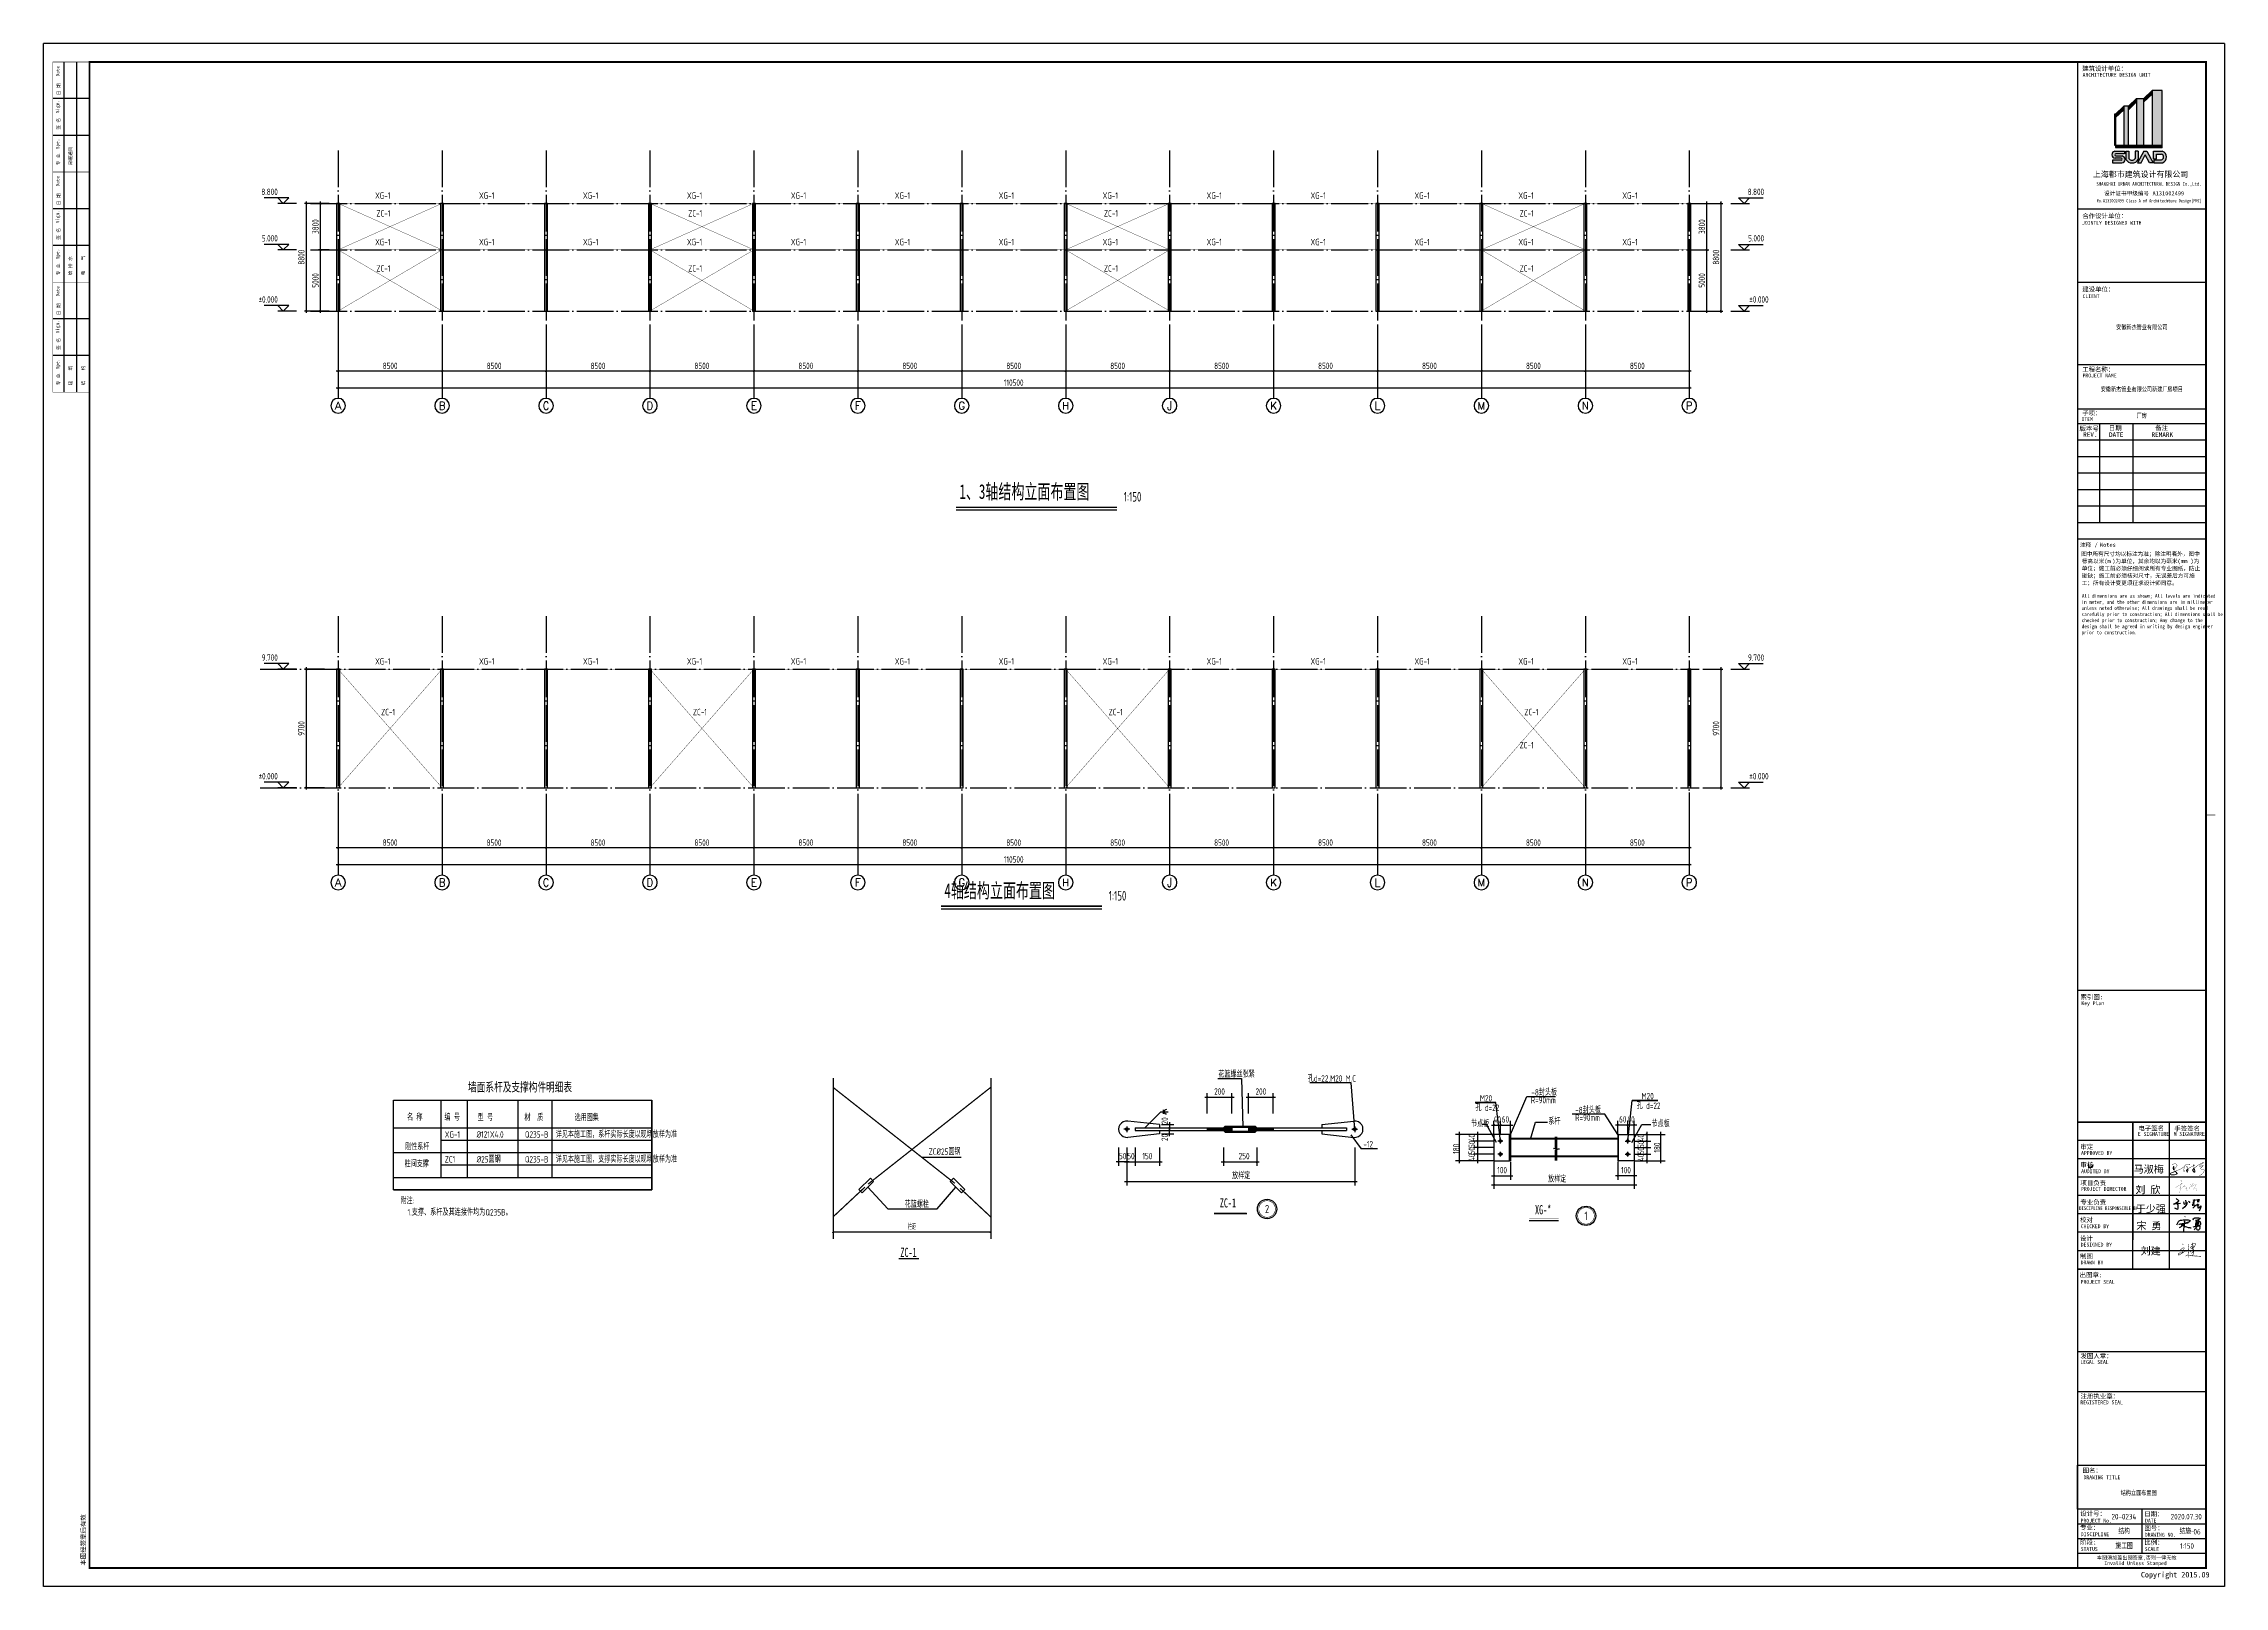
# Model space of a CAD drawing. Extents: x 753177 to 2169292, y -530934 to -273477.
# Drawn here: x 1513007 to 1691357, y -530934 to -404784 of the extents above; entities that cross this region are included whole.
import ezdxf
from ezdxf.enums import TextEntityAlignment as Align

# ---------------------------------------------------------------- set-up
doc = ezdxf.new("R2010")
doc.units = 0
doc.header["$LTSCALE"] = 1500
doc.header["$MEASUREMENT"] = 0
doc.linetypes.add('ACAD_ISO02W100', pattern=[15, 12, -3])
doc.linetypes.add('DOTE', pattern=[2.42, 2, -0.2, 0.02, -0.2])
doc.layers.get('Defpoints').update_dxf_attribs({"color": 252})
for name, color, linetype in [('00-tk', 151, 'Continuous'), ('15', 3, 'Continuous'), ('1a文字', 7, 'Continuous'), ('AXIS', 3, 'Continuous'), ('AXIS_TEXT', 7, 'Continuous'), ('BOLT', 252, 'Continuous'), ('DIM', 3, 'Continuous'), ('DOTE', 1, 'Continuous'), ('iicon', 7, 'Continuous'), ('NUM', 7, 'Continuous'), ('PUB_DIM', 3, 'Continuous'), ('TEXT', 7, 'Continuous'), ('THIN', 7, 'Continuous'), ('WALL', 7, 'Continuous'), ('引线', 9, 'Continuous'), ('标注', 7, 'Continuous'), ('钢板', 4, 'Continuous')]:
    doc.layers.add(name, color=color, linetype=linetype)
for name, color, linetype, lineweight in [('TK', 252, 'Continuous', 13), ('TK-签名', 70, 'Continuous', 30), ('功能名称', 255, 'Continuous', 0), ('虚线', 1, 'ACAD_ISO02W100', 13)]:
    doc.layers.add(name, color=color, linetype=linetype, lineweight=lineweight)
doc.styles.add('_TCH_AXIS', font='COMPLEX', dxfattribs={"bigfont": 'GBCBIG'})
doc.styles.add('_TCH_DIM_T3', font='SIMPLEX', dxfattribs={"width": 0.705882, "bigfont": 'GBCBIG'})
doc.styles.add('COMPLEX', font='COMPLEX')
doc.styles.add('DS6FS', font='tssdeng.shx', dxfattribs={"width": 0.8, "bigfont": 'tssdchn.shx'})
doc.styles.add('DS6HT', font='simhei.ttf', dxfattribs={"width": 0.8})
doc.styles.add('H1', font='')
doc.styles.add('HZ', font='rs.shx', dxfattribs={"width": 0.8, "bigfont": 'hztxt.shx'})
doc.styles.add('TSSD_Dimension', font='Tssdeng.shx', dxfattribs={"width": 0.7, "bigfont": 'hztxt.shx'})
doc.styles.add('TSSD_Label', font='Tssdeng.shx', dxfattribs={"width": 0.7, "bigfont": 'hztxt.shx'})
doc.styles.add('TSSD_Norm', font='Tssdeng.shx', dxfattribs={"bigfont": 'hztxt.shx'})
doc.styles.add('TSSD_Num', font='tssdeng.shx', dxfattribs={"width": 0.7, "bigfont": 'hztxt.shx'})
doc.styles.add('TSSD_Rein', font='Tssdeng.shx', dxfattribs={"width": 0.7, "bigfont": 'hztxt.shx'})
doc.styles.add('图名', font='simhei.ttf', dxfattribs={"width": 0.7, "height": 600})
doc.styles.get('H1').set_extended_font_data('SimSun')
doc.dimstyles.new('_TCH_ARCH&&150', dxfattribs={"dimtxt": 446.25, "dimasz": 150, "dimexe": 375, "dimexo": 450, "dimgap": 189.375, "dimtad": 1, "dimdec": 0, "dimzin": 0, "dimdsep": 46, "dimtxsty": '_TCH_DIM_T3', "dimblk": 'ARCHTICK', "dimcen": 0.09, "dimclrt": 7, "dimazin": 2, "dimtfac": 1, "dimtdec": 0, "dimtix": 1, "dimtmove": 2, "dimatfit": 3, "dimfxl": 0, "dimtolj": 1, "dimtzin": 0, "dimarcsym": 0})
doc.dimstyles.new('TSSD_150_150', dxfattribs={"dimtxt": 525, "dimasz": 150, "dimexe": 150, "dimexo": 375, "dimgap": 150, "dimtad": 1, "dimdec": 0, "dimzin": 0, "dimdsep": 46, "dimtxsty": 'TSSD_Dimension', "dimblk": 'ARCHTICK', "dimblk1": 'ARCHTICK', "dimblk2": 'ARCHTICK', "dimcen": 0, "dimdle": 150, "dimclrt": 7, "dimadec": 0, "dimazin": 0, "dimtfac": 1, "dimtdec": 0, "dimtix": 1, "dimtmove": 2, "dimatfit": 3, "dimfxl": 0, "dimtolj": 1, "dimtzin": 0, "dimarcsym": 0})

msp = doc.modelspace()

# ---------------------------------------------------------------- texts
at = {"layer": '00-tk', "color": 0, "style": 'DS6HT', "width": 0.8}
msp.add_text('结构立面布置图', height=375, dxfattribs=at).set_placement((1684345, -523468), align=Align.CENTER)
at = {"layer": '1a文字', "color": 7, "width": 0.7}
for s, height, style, p in [('墙面系杆及支撑构件明细表', 750, 'HZ', (1547720.3, -490542.4)), ('名 称', 525, 'TSSD_Norm', (1542732.7, -492842.7)), ('编 号', 525, 'TSSD_Norm', (1545793.5, -492842.7)), ('XG-1', 525, 'TSSD_Norm', (1545815.7, -494243.6)), ('%%C121X4.0', 525, 'TSSD_Norm', (1548421.2, -494243.6)), ('型 号', 525, 'TSSD_Norm', (1548509.5, -492862.7)), ('材  质', 525, 'TSSD_Norm', (1552330.9, -492862.7)), ('Q235-B', 525, 'TSSD_Norm', (1552371.8, -494243.6)), ('详见本施工图，系杆实际长度以现场放样为准', 525, 'TSSD_Norm', (1554889.6, -494243.6)), ('选用图集', 525, 'TSSD_Norm', (1556427.5, -492862.7)), ('刚性系杆', 525, 'TSSD_Norm', (1542567.5, -495255.4)), ('ZC1', 525, 'TSSD_Norm', (1545815.7, -496276.2)), ('%%C25圆钢', 525, 'TSSD_Norm', (1548421.2, -496276.2)), ('Q235-B', 525, 'TSSD_Norm', (1552371.8, -496276.2)), ('详见本施工图，支撑实际长度以现场放样为准', 525, 'TSSD_Norm', (1554889.6, -496276.2)), ('柱间支撑', 525, 'TSSD_Norm', (1542531.8, -496651.5))]:
    msp.add_text(s, height=height, dxfattribs=dict(at, style=style)).set_placement(p)
at = {"layer": 'DIM', "color": 7, "style": 'TSSD_Dimension', "width": 0.7}
for s, p in [('花篮螺丝张紧', (1609085.4, -489316.7)), ('孔d=22,M20 M.C', (1616398, -489667.8)), ('-8封头板', (1634680.7, -490802)), ('孔 d=22', (1630105.7, -492061.1)), ('M20 ', (1630474.5, -491283)), ('R=90mm', (1634637.7, -491435.6)), ('-8封头板', (1638268.6, -492246.1)), ('孔 d=22', (1643293.6, -491893.2)), ('M20 ', (1643694.5, -491110.2)), ('节点板', (1629744.9, -493370.7)), ('系杆', (1636065.8, -493175.2)), ('R=90mm', (1638266.4, -492871.6)), ('节点板', (1644506.6, -493370.7)), ('-12', (1620942.1, -495045.7))]:
    msp.add_text(s, height=525, dxfattribs=at).set_placement(p)
at = {"layer": 'NUM', "style": 'TSSD_Dimension', "width": 0.7}
for p in [(1601345.9, -442464.9), (1600118.3, -475089.9)]:
    msp.add_text('1:150', height=787.5, dxfattribs=at).set_placement(p, align=Align.BOTTOM_LEFT)
at = {"layer": 'PUB_DIM', "color": 7, "linetype": 'ByBlock', "style": 'TSSD_Dimension', "width": 0.7}
for p in [(1610206.9, -497621.7), (1636050.8, -497896.7)]:
    msp.add_text('放样定', height=525, dxfattribs=at).set_placement(p)
at = {"layer": 'PUB_DIM', "color": 7, "char_height": 525, "attachment_point": 5, "style": 'TSSD_Dimension'}
for s, insert in [('200', (1609178.8, -490471.2)), ('200', (1612556.8, -490471.2)), ('40', (1631887.8, -492746.5)), ('60', (1632558.2, -492746.5)), ('60', (1642154.1, -492746.5)), ('40', (1642824.6, -492746.5)), ('50', (1601260.6, -495746.7)), ('50', (1601931.1, -495746.7)), ('150', (1603272, -495746.7)), ('250', (1611190.3, -495746.7)), ('100', (1632290.1, -496893.6)), ('100', (1642422.3, -496893.6))]:
    msp.add_mtext(s, dxfattribs=dict(at, insert=insert))
at = {"layer": 'PUB_DIM', "color": 7, "char_height": 525, "attachment_point": 5, "rotation": 90, "style": 'TSSD_Dimension'}
for s, insert in [('20', (1604695.8, -492868)), ('20', (1604695.8, -494226.5)), ('40', (1629810.9, -494249.2)), ('40', (1643640.6, -494249.2)), ('180', (1628530.5, -495155.3)), ('40', (1629801, -495858.3)), ('50', (1629801, -495321.9)), ('50', (1629810.9, -494785.5)), ('40', (1643640.6, -495858.3)), ('50', (1643640.6, -494785.5)), ('50', (1643640.6, -495321.9)), ('180', (1644968.6, -495053.7))]:
    msp.add_mtext(s, dxfattribs=dict(at, insert=insert))
at = {"layer": 'TEXT', "style": 'TSSD_Label', "width": 0.7}
for s, p in [('XG-1', (1541367.4, -417629)), ('XG-1', (1549867.4, -417629)), ('XG-1', (1558367.4, -417629)), ('XG-1', (1566867.4, -417629)), ('XG-1', (1575367.4, -417629)), ('XG-1', (1583867.4, -417629)), ('XG-1', (1592367.4, -417629)), ('XG-1', (1600867.4, -417629)), ('XG-1', (1609367.4, -417629)), ('XG-1', (1617867.4, -417629)), ('XG-1', (1626367.4, -417629)), ('XG-1', (1634867.4, -417629)), ('XG-1', (1643367.4, -417629)), ('ZC-1', (1541367.4, -419083.5)), ('ZC-1', (1566867.4, -419083.5)), ('ZC-1', (1600867.4, -419083.5)), ('ZC-1', (1634867.4, -419083.5)), ('XG-1', (1541367.4, -421429)), ('XG-1', (1549867.4, -421429)), ('XG-1', (1558367.4, -421429)), ('XG-1', (1566867.4, -421429)), ('XG-1', (1566867.4, -421429)), ('XG-1', (1575367.4, -421429)), ('XG-1', (1583867.4, -421429)), ('XG-1', (1592367.4, -421429)), ('XG-1', (1600867.4, -421429)), ('XG-1', (1600867.4, -421429)), ('XG-1', (1609367.4, -421429)), ('XG-1', (1617867.4, -421429)), ('XG-1', (1626367.4, -421429)), ('XG-1', (1634867.4, -421429)), ('XG-1', (1634867.4, -421429)), ('XG-1', (1643367.4, -421429)), ('ZC-1', (1541367.4, -423583.5)), ('ZC-1', (1566867.4, -423583.5)), ('ZC-1', (1600867.4, -423583.5)), ('ZC-1', (1634867.4, -423583.5)), ('XG-1', (1541367.4, -455714)), ('XG-1', (1549867.4, -455714)), ('XG-1', (1558367.4, -455714)), ('XG-1', (1566867.4, -455714)), ('XG-1', (1575367.4, -455714)), ('XG-1', (1583867.4, -455714)), ('XG-1', (1592367.4, -455714)), ('XG-1', (1600867.4, -455714)), ('XG-1', (1609367.4, -455714)), ('XG-1', (1617867.4, -455714)), ('XG-1', (1626367.4, -455714)), ('XG-1', (1634867.4, -455714)), ('XG-1', (1643367.4, -455714)), ('ZC-1', (1541753.1, -459860.8)), ('ZC-1', (1567253.1, -459860.8)), ('ZC-1', (1601253.1, -459860.8)), ('ZC-1', (1635253.1, -459860.8)), ('ZC-1', (1634867.4, -462568.5))]:
    msp.add_text(s, height=525, dxfattribs=at).set_placement(p, align=Align.BOTTOM_RIGHT)
at = {"layer": 'TEXT', "style": '图名', "width": 0.65}
for s, p in [('1、3轴结构立面布置图', (1587903.6, -442372.5)), ('4轴结构立面布置图', (1586676.1, -474997.5))]:
    msp.add_text(s, height=1200, dxfattribs=at).set_placement(p, align=Align.BOTTOM_LEFT)
at = {"layer": 'TEXT', "ltscale": 2, "style": 'TSSD_Rein', "width": 0.7}
for s, p in [('ZC%%C25圆钢', (1585392.1, -495648.2)), ('花篮螺栓', (1583428.3, -499950))]:
    msp.add_text(s, height=525, dxfattribs=at).set_placement(p)
at = {"layer": 'TEXT', "color": 7, "style": 'TSSD_Dimension', "width": 0.7}
for s, p in [('附注:', (1542186.3, -499672.6)), ('1.支撑、系杆及其连接件均为Q235B。', (1542773.9, -500610.3))]:
    msp.add_text(s, height=531, dxfattribs=at).set_placement(p)
at = {"layer": 'TEXT', "style": '图名', "width": 0.65}
for s, p in [('ZC-1', (1609202, -499948.5)), ('XG-*', (1634980.5, -500507.9))]:
    msp.add_text(s, height=750, dxfattribs=at).set_placement(p)
msp.add_text('ZC-1', height=750, dxfattribs=at).set_placement((1583742.1, -503620.8), align=Align.MIDDLE)
at = {"layer": 'THIN', "style": 'TSSD_Label', "width": 0.7}
for s, p in [('8.800', (1532160.4, -417322.7)), ('5.000', (1532160.4, -421122.7)), ('%%P0.000', (1532160.4, -426122.7)), ('9.700', (1532160.4, -455407.7)), ('%%P0.000', (1532160.4, -465107.7))]:
    msp.add_text(s, height=525, dxfattribs=at).set_placement(p, align=Align.BOTTOM_RIGHT)
for s, p in [('8.800', (1653716.8, -417322.7)), ('5.000', (1653716.8, -421122.7)), ('%%P0.000', (1654084.3, -426122.7)), ('9.700', (1653716.8, -455407.7)), ('%%P0.000', (1654084.3, -465107.7))]:
    msp.add_text(s, height=525, rotation=0, dxfattribs=at).set_placement(p, align=Align.BOTTOM_RIGHT)
at = {"layer": '功能名称', "color": 7, "style": 'DS6FS', "width": 0.8}
msp.add_text('06', height=450, dxfattribs=at).set_placement((1689126.1, -526690.6), align=Align.CENTER)

# ---------------------------------------------------------------- blocks, each defined once
blk = doc.blocks.new('会签')
at = {"layer": '00-tk'}
for p, q in [((-1400, 24000), (-1400, 6000)), ((-700, 24000), (-700, 6000)), ((0, 22000), (-2000, 22000)), ((0, 20000), (-2000, 20000)), ((0, 16000), (-2000, 16000)), ((0, 14000), (-2000, 14000)), ((0, 10000), (-2000, 10000)), ((0, 8000), (-2000, 8000))]:
    blk.add_line(p, q, dxfattribs=at)
at = {"layer": '00-tk', "const_width": 24.7}
for points in [[(0, 6000), (-2000, 6000), (-2000, 24000)], [(0, 24000), (-2000, 24000)], [(0, 18000), (-2000, 18000)], [(0, 12000), (-2000, 12000)]]:
    blk.add_lwpolyline(points, dxfattribs=at)
at = {"layer": '00-tk', "style": 'DS6HT'}
for s, p in [('Date', (-1642, 23216)), ('日 期', (-1589, 22196)), ('Sign.', (-1651, 21215)), ('签 名', (-1603, 20306)), ('Spe.', (-1648, 19251)), ('采暖通风', (-948, 18370)), ('专 业', (-1608, 18369)), ('Date', (-1642, 17216)), ('日 期', (-1589, 16196)), ('Sign.', (-1651, 15215)), ('签 名', (-1603, 14306)), ('Spe.', (-1648, 13251)), ('给 排 水', (-956, 12372)), ('电    气', (-251, 12372)), ('专 业', (-1608, 12369)), ('Date', (-1642, 11216)), ('日 期', (-1589, 10196)), ('Sign.', (-1651, 9215)), ('签 名', (-1603, 8306)), ('Spe.', (-1648, 7251)), ('建    筑', (-948, 6372)), ('结    构', (-248, 6374)), ('专 业', (-1608, 6369))]:
    blk.add_text(s, height=180, rotation=90, dxfattribs=at).set_placement(p)
blk = doc.blocks.new('A$C7C122B11')
at = {"layer": 'iicon', "color": 13, "const_width": 7.58}
for points in [[(0, 251), (101, 316)], [(101, 316), (199, 383)], [(180, 234), (214, 214)], [(220, 61), (189, 0)], [(199, 383), (301, 455)], [(214, 214), (249, 201)], [(254, 164), (220, 61)], [(244, 611), (279, 605)], [(249, 201), (284, 195)], [(270, 260), (254, 164)], [(322, 465), (255, 393)], [(255, 393), (267, 338)], [(267, 338), (270, 260)], [(279, 605), (315, 591)], [(284, 195), (312, 200)], [(321, 572), (298, 526)], [(301, 455), (344, 476)], [(312, 200), (331, 220)], [(315, 591), (321, 572)], [(331, 220), (382, 295)], [(382, 295), (411, 328)], [(411, 328), (434, 349)], [(434, 349), (448, 349)], [(448, 349), (455, 315)], [(455, 315), (462, 292)], [(462, 292), (485, 335)], [(535, 158), (509, 209)], [(575, 108), (535, 158)], [(554, 440), (553, 381)], [(553, 381), (555, 298)], [(555, 298), (561, 212)], [(561, 212), (572, 134)], [(572, 134), (575, 108)], [(674, 309), (686, 266)], [(686, 266), (692, 224)], [(692, 224), (692, 211)], [(718, 416), (741, 413)], [(745, 400), (719, 368)], [(726, 309), (755, 327)], [(741, 413), (745, 400)], [(755, 327), (790, 346)], [(756, 296), (765, 257)], [(762, 218), (762, 180)], [(762, 180), (763, 160)], [(765, 257), (762, 218)], [(790, 346), (817, 357)], [(826, 342), (799, 315)], [(817, 357), (835, 356)], [(835, 356), (826, 342)], [(858, 469), (850, 439)], [(850, 439), (850, 403)], [(850, 403), (863, 373)], [(872, 485), (858, 469)], [(863, 373), (876, 363)], [(876, 363), (897, 363)], [(892, 201), (876, 164)], [(909, 233), (892, 201)], [(897, 363), (924, 382)], [(921, 283), (909, 233)], [(923, 311), (921, 283)], [(924, 382), (974, 414)], [(951, 294), (937, 279)], [(971, 334), (951, 294)], [(991, 378), (971, 334)], [(974, 414), (997, 421)], [(980, 231), (1007, 207)], [(1010, 411), (991, 378)], [(997, 421), (1010, 411)], [(1033, 121), (1002, 119)], [(1007, 207), (1028, 171)], [(1028, 171), (1033, 146)], [(1033, 146), (1033, 121)]]:
    blk.add_lwpolyline(points, dxfattribs=at)
blk = doc.blocks.new('A$C26561F03')
at = {"layer": 'WALL'}
for p, q in [((88, 412), (0, 376)), ((0, 376), (76, 385)), ((76, 385), (204, 403)), ((222, 89), (81, 156)), ((166, 452), (88, 412)), ((150, 688), (177, 655)), ((224, 488), (166, 452)), ((177, 655), (214, 628)), ((204, 403), (295, 415)), ((214, 628), (252, 600)), ((216, 496), (223, 419)), ((231, 157), (222, 89)), ((223, 419), (231, 254)), ((268, 546), (224, 488)), ((231, 254), (231, 157)), ((252, 600), (277, 584)), ((277, 584), (268, 546)), ((295, 415), (378, 424)), ((616, 235), (483, 114)), ((550, 496), (561, 437)), ((561, 437), (583, 381)), ((583, 381), (597, 366)), ((680, 311), (616, 235)), ((660, 364), (640, 392)), ((669, 415), (660, 364)), ((662, 590), (665, 508)), ((665, 508), (669, 415)), ((725, 389), (680, 311)), ((749, 474), (725, 389)), ((810, 531), (834, 516)), ((834, 516), (863, 508)), ((863, 508), (884, 493)), ((880, 471), (867, 448)), ((884, 493), (880, 471)), ((1057, 371), (1016, 328)), ((1016, 328), (1022, 313)), ((1022, 313), (1078, 322)), ((1120, 459), (1057, 371)), ((1135, 221), (1058, 166)), ((1084, 500), (1061, 471)), ((1061, 471), (1109, 474)), ((1068, 593), (1118, 614)), ((1078, 322), (1153, 340)), ((1150, 572), (1084, 500)), ((1109, 474), (1120, 459)), ((1118, 614), (1187, 628)), ((1181, 286), (1135, 221)), ((1187, 628), (1150, 572)), ((1153, 340), (1188, 328)), ((1188, 328), (1181, 286)), ((1246, 649), (1268, 615)), ((1271, 364), (1258, 328)), ((1258, 328), (1263, 293)), ((1263, 293), (1289, 314)), ((1268, 615), (1304, 564)), ((1289, 314), (1309, 338)), ((1304, 564), (1309, 523)), ((1307, 568), (1333, 598)), ((1309, 523), (1308, 495)), ((1309, 338), (1344, 361)), ((1343, 524), (1316, 499)), ((1316, 499), (1363, 515)), ((1328, 304), (1325, 232)), ((1325, 232), (1330, 189)), ((1328, 304), (1332, 359)), ((1357, 326), (1328, 304)), ((1330, 189), (1340, 165)), ((1332, 359), (1335, 388)), ((1333, 598), (1360, 635)), ((1340, 165), (1370, 167)), ((1377, 566), (1343, 524)), ((1344, 361), (1362, 360)), ((1365, 339), (1357, 326)), ((1360, 635), (1394, 635)), ((1362, 360), (1365, 339)), ((1363, 515), (1390, 517)), ((1370, 167), (1427, 221)), ((1397, 608), (1377, 566)), ((1394, 635), (1397, 608)), ((1429, 80), (1406, 0)), ((1427, 221), (1472, 263)), ((1474, 180), (1429, 80)), ((1472, 263), (1484, 279)), ((1486, 229), (1474, 180)), ((1484, 279), (1486, 229))]:
    blk.add_line(p, q, dxfattribs=at)
blk = doc.blocks.new('20150828165454')
h = blk.add_hatch(color=256)
h.paths.add_polyline_path([(-4440, 30), (-4590, 65), (-4738, 73), (-4862, 73), (-4992, 72), (-5125, 52), (-5266, 37), (-5393, 13), (-5517, -12), (-5636, -56), (-5741, -115), (-5764, -162), (-5753, -202), (-5720, -224), (-5687, -211), (-5590, -156), (-5487, -118), (-5372, -95), (-5250, -72), (-5111, -57), (-4983, -38), (-4861, -37), (-4741, -37), (-4606, -44), (-4481, -73), (-4396, -123), (-4309, -200), (-4258, -277), (-4228, -372), (-4222, -432), (-4226, -493), (-4256, -619), (-4303, -715), (-4397, -874), (-4482, -1002), (-4524, -1077), (-4590, -1174), (-4663, -1268), (-4809, -1452), (-5015, -1664), (-5034, -1609), (-5089, -1342), (-5123, -1119), (-5136, -855), (-5186, -665), (-5310, -733), (-5417, -938), (-5505, -1249), (-5497, -1579), (-5468, -1849), (-5423, -2020), (-5307, -2086), (-5075, -1883), (-5061, -1869), (-5023, -1980), (-4920, -2172), (-4812, -2296), (-4775, -2346), (-4907, -2394), (-5121, -2478), (-5344, -2571), (-5520, -2636), (-5732, -2723), (-5969, -2837), (-6203, -2949), (-6416, -3043), (-6581, -3165), (-6703, -3245), (-6753, -3389), (-6543, -3484), (-6306, -3571), (-6047, -3628), (-5675, -3683), (-5346, -3696), (-4984, -3674), (-4626, -3589), (-4404, -3489), (-4020, -3309), (-3956, -3186), (-3956, -3088), (-4121, -2902), (-4378, -2661), (-4537, -2481), (-4598, -2400), (-4501, -2365), (-4236, -2257), (-3766, -2061), (-3213, -1827), (-2411, -1391), (-2174, -1208), (-2003, -1066), (-1843, -939), (-1870, -1118), (-1916, -1391), (-1963, -1659), (-1997, -1943), (-2000, -2196), (-1987, -2394), (-1897, -2716), (-1739, -2464), (-1664, -2061), (-1660, -2046), (-1673, -2009), (-1704, -2000), (-1735, -2006), (-1772, -2040), (-1844, -2423), (-1858, -2447), (-1878, -2376), (-1890, -2193), (-1887, -1950), (-1854, -1675), (-1808, -1409), (-1762, -1135), (-1727, -907), (-1723, -906), (-1721, -872), (-1721, -871), (-1703, -509, 0.9997794), (-1812, -503), (-1829, -818), (-1884, -831), (-2072, -981), (-2243, -1122), (-2471, -1298), (-3261, -1728), (-3808, -1959), (-4278, -2155), (-4541, -2262), (-4667, -2307), (-4727, -2228), (-4828, -2109), (-4922, -1935), (-4975, -1781), (-4727, -1525), (-4576, -1336), (-4501, -1239), (-4430, -1135), (-4388, -1059), (-4304, -932), (-4206, -767), (-4152, -656), (-4116, -509), (-4112, -430), (-4119, -351), (-4158, -229), (-4225, -127), (-4331, -33)])
h.paths.add_polyline_path([(-5250, -856), (-5246, -872), (-5233, -1130), (-5198, -1361), (-5140, -1638), (-5101, -1752), (-5151, -1803), (-5320, -1952), (-5328, -1947), (-5360, -1829), (-5387, -1572), (-5395, -1263), (-5314, -979)], flags=16)
h.paths.add_polyline_path([(-4706, -2439), (-4622, -2551), (-4457, -2737), (-4200, -2979), (-4066, -3130), (-4066, -3160), (-4100, -3226), (-4450, -3389), (-4661, -3484), (-5000, -3565), (-5347, -3585), (-5665, -3573), (-6027, -3519), (-6275, -3465), (-6502, -3382), (-6616, -3330), (-6611, -3316), (-6519, -3255), (-6360, -3139), (-6157, -3049), (-5921, -2936), (-5688, -2824), (-5479, -2739), (-5303, -2673), (-5080, -2580), (-4869, -2497)], flags=16)
blk.add_hatch(color=256).paths.add_polyline_path([(-168, -111), (-139, -122), (-168, -209), (-178, -172), (-217, -188), (-241, -231), (-240, -253), (-228, -276), (-200, -294), (-168, -302), (-115, -297), (-77, -292), (-54, -271), (-64, -244), (0, -55), (-152, 0), (-457, -20), (-795, -59), (-1146, -70), (-1281, -116), (-1343, -253), (-1500, -603), (-1494, -694), (-1442, -689), (-1397, -663), (-1400, -648), (-1243, -299), (-1200, -205), (-1126, -179), (-787, -168), (-448, -130)])
h = blk.add_hatch(color=256)
h.paths.add_polyline_path([(-688, -999), (-758, -854), (-875, -743), (-1035, -731), (-1201, -885), (-1136, -1058), (-1108, -1080), (-1080, -1087), (-1031, -1082), (-1031, -1038), (-1033, -1019), (-1072, -915), (-995, -844), (-922, -850), (-848, -920), (-789, -1044), (-688, -1286), (-658, -1498), (-642, -1566), (-853, -1712), (-1191, -1986), (-1209, -2083), (-1177, -2315), (-1093, -2534), (-846, -2791), (-664, -2671), (-615, -2561), (-516, -2337), (-480, -2070), (-489, -1817), (-511, -1642), (-518, -1613), (-479, -1586), (-165, -1385), (192, -1191), (537, -1003), (1087, -738), (1231, -674), (1250, -797), (1292, -1025), (1329, -1168), (1390, -1315), (1395, -1327), (1306, -1404), (1156, -1569), (983, -1775), (814, -1969), (842, -2080), (917, -2204), (1145, -2513), (1400, -2745), (1622, -2852), (1738, -2764), (1754, -2564), (1717, -2283), (1677, -1889), (1607, -1705), (1537, -1400), (1523, -1361), (1651, -1250), (1970, -1051), (2327, -770), (2760, -428), (2899, -354), (3238, -160), (3696, 101), (3975, 242), (4325, 379), (4403, 392), (4098, 197), (3764, -67), (3426, -339), (3128, -580), (3036, -733), (3084, -838), (3231, -876), (4286, -573), (4170, -677), (3520, -1353), (3490, -1494), (3543, -1600), (3652, -1703), (3791, -1744), (4210, -1764), (4485, -1782), (4603, -1871), (4653, -1995), (4701, -2170), (4651, -2340), (4517, -2625), (4351, -2851), (4045, -3162), (3802, -3368), (3636, -3501), (3516, -3583), (3351, -3668), (3136, -3711), (3117, -3707), (3087, -3712), (3058, -3730), (3044, -3762), (3044, -3803), (3072, -3829), (3115, -3829), (3158, -3819), (3388, -3773), (3573, -3678), (3701, -3590), (3872, -3453), (4120, -3243), (4435, -2922), (4612, -2681), (4754, -2379), (4815, -2171), (4757, -1960), (4694, -1802), (4525, -1674), (4216, -1654), (3809, -1635), (3708, -1605), (3633, -1534), (3606, -1480), (3621, -1406), (4246, -756), (4499, -531), (4400, -447), (4272, -463), (3230, -762), (3162, -745), (3160, -740), (3213, -654), (3495, -425), (3832, -153), (4162, 107), (4528, 341), (4539, 495), (4415, 505), (4296, 485), (3930, 343), (3644, 198), (3183, -65), (2846, -258), (2700, -335), (2259, -684), (1907, -961), (1585, -1162), (1483, -1251), (1434, -1133), (1400, -1002), (1358, -778), (1335, -627), (1338, -626), (1600, -468), (1348, -242), (1207, -133), (1215, -560), (1041, -638), (487, -905), (139, -1094), (-221, -1290), (-540, -1495), (-545, -1498), (-550, -1478), (-581, -1257)])
h.paths.add_polyline_path([(-617, -1682), (-599, -1826), (-590, -2065), (-623, -2307), (-715, -2516), (-752, -2596), (-830, -2649), (-998, -2474), (-1070, -2287), (-1098, -2086), (-1090, -2046), (-787, -1800)], flags=16)
h.paths.add_polyline_path([(935, -1998), (1066, -1847), (1239, -1641), (1383, -1483), (1433, -1440), (1501, -1737), (1569, -1915), (1608, -2296), (1643, -2567), (1632, -2706), (1609, -2724), (1462, -2653), (1227, -2439), (1009, -2142), (945, -2037)], flags=16)
h.paths.add_polyline_path([(1324, -506), (1321, -366), (1416, -451)], flags=16)
for points in [[(-4869, -2497), (-4706, -2439), (-4622, -2551), (-4457, -2737), (-4200, -2979), (-4066, -3130), (-4066, -3160), (-4100, -3226), (-4450, -3389), (-4661, -3484), (-5000, -3565), (-5347, -3585), (-5665, -3573), (-6027, -3519), (-6275, -3465), (-6502, -3382), (-6616, -3330), (-6611, -3316), (-6519, -3255), (-6360, -3139), (-6157, -3049), (-5921, -2936), (-5688, -2824), (-5479, -2739), (-5303, -2673), (-5080, -2580)], [(-5246, -872), (-5233, -1130), (-5198, -1361), (-5140, -1638), (-5101, -1752), (-5151, -1803), (-5320, -1952), (-5328, -1947), (-5360, -1829), (-5387, -1572), (-5395, -1263), (-5314, -979), (-5250, -856)], [(-617, -1682), (-599, -1826), (-590, -2065), (-623, -2307), (-715, -2516), (-752, -2596), (-830, -2649), (-998, -2474), (-1070, -2287), (-1098, -2086), (-1090, -2046), (-787, -1800)], [(1383, -1483), (1433, -1440), (1501, -1737), (1569, -1915), (1608, -2296), (1643, -2567), (1632, -2706), (1609, -2724), (1462, -2653), (1227, -2439), (1009, -2142), (945, -2037), (935, -1998), (1066, -1847), (1239, -1641)], [(1321, -366), (1324, -506), (1416, -451)]]:
    blk.add_lwpolyline(points, close=True)
blk = doc.blocks.new('A$C16496DF1')
at = {"layer": '00-tk'}
h = blk.add_hatch(color=256, dxfattribs=at)
edge = h.paths.add_edge_path()
edge.add_arc((173122, 116879), 498, 288.70141, 432.36065)
edge.add_line((173273, 117354), (172566, 117354))
edge.add_line((172566, 117354), (172566, 116725))
edge.add_line((172566, 116725), (172811, 116725))
edge.add_line((172811, 116725), (172811, 117117))
edge.add_line((172811, 117117), (173212, 117117))
edge.add_arc((173122, 116878), 255, -72.16723, 69.38778, ccw=False)
edge.add_line((173200, 116635), (172568, 116635))
edge.add_line((172568, 116635), (172568, 116407))
edge.add_line((172568, 116407), (173282, 116407))
edge = h.paths.add_edge_path()
edge.add_arc((170801, 116979), 589, 210.13278, 329.86722)
edge.add_line((171310, 116684), (171310, 117353))
edge.add_line((171310, 117353), (171058, 117353))
edge.add_line((171058, 117353), (171058, 116756))
edge.add_arc((170801, 116940), 316, 215.54968, 324.45032, ccw=False)
edge.add_line((170544, 116756), (170544, 117353))
edge.add_line((170544, 117353), (170292, 117353))
edge.add_line((170292, 117353), (170292, 116684))
edge = h.paths.add_edge_path()
edge.add_arc((169429, 117068), 280, 99.47713, 264.93056)
edge.add_line((169405, 116790), (169904, 116790))
edge.add_arc((169904, 116709), 81, -89.98983, 89.98983, ccw=False)
edge.add_line((169904, 116628), (169196, 116628))
edge.add_line((169196, 116628), (169196, 116410))
edge.add_line((169196, 116410), (169968, 116410))
edge.add_arc((169943, 116689), 280, 275.06944, 440.52287)
edge.add_line((169989, 116965), (169475, 116965))
edge.add_arc((169475, 117046), 81, 90.01017, 269.98983, ccw=False)
edge.add_line((169475, 117127), (170194, 117127))
edge.add_line((170194, 117127), (170194, 117344))
edge.add_line((170194, 117344), (169383, 117344))
h.paths.add_polyline_path([(171753, 117363), (172009, 117363), (172512, 116400), (172218, 116400), (171881, 117058), (171544, 116400), (171250, 116400)])
for p, q in [((0, 0), (0, 126150)), ((178350, 126150), (178350, 0)), ((3750, 1500), (3750, 124650)), ((166350, 124650), (166350, 1500)), ((176850, 124650), (176850, 1500)), ((166350, 112650), (176850, 112650)), ((166350, 106650), (176850, 106650)), ((166350, 99900), (176850, 99900)), ((166350, 96300), (176850, 96300)), ((166350, 95100), (176850, 95100)), ((166350, 95100), (176850, 95100)), ((166350, 95100), (176850, 95100)), ((166350, 95100), (176850, 95100)), ((166350, 95100), (176850, 95100)), ((166350, 95100), (176850, 95100)), ((166350, 95100), (176850, 95100)), ((166350, 95100), (176850, 95100)), ((168150, 95100), (168150, 87000)), ((170850, 95100), (170850, 87000)), ((166350, 93750), (176850, 93750)), ((166350, 92400), (176850, 92400)), ((166350, 91050), (176850, 91050)), ((166350, 89700), (176850, 89700)), ((166350, 88350), (176850, 88350)), ((166350, 87000), (176850, 87000)), ((166350, 85650), (176850, 85650)), ((166350, 48750), (176850, 48750)), ((166350, 37950), (176850, 37950)), ((166350, 37950), (176850, 37950)), ((166350, 37950), (176850, 37950)), ((166350, 37950), (176850, 37950)), ((166350, 37950), (176850, 37950)), ((176850, 37950), (166350, 37950)), ((176850, 37950), (166350, 37950)), ((176850, 37950), (166350, 37950)), ((166350, 37950), (176850, 37950)), ((170850, 25950), (170850, 37950)), ((170850, 37950), (170850, 28350)), ((173850, 25950), (173850, 37950)), ((173850, 28350), (173850, 37950)), ((176850, 36450), (166350, 36450)), ((176850, 34950), (166350, 34950)), ((176850, 34950), (166350, 34950)), ((167232, 34253), (167230, 34214)), ((167230, 34214), (167275, 34214)), ((167273, 34460), (167232, 34450)), ((167232, 34450), (167232, 34304)), ((167232, 34304), (167233, 34290)), ((167233, 34290), (167232, 34253)), ((167273, 34304), (167273, 34460)), ((167273, 34266), (167273, 34304)), ((167274, 34228), (167273, 34266)), ((167275, 34214), (167274, 34228)), ((167365, 34259), (167328, 34246)), ((167328, 34246), (167337, 34237)), ((167337, 34237), (167359, 34208)), ((167359, 34208), (167385, 34219)), ((167399, 34274), (167365, 34259)), ((167385, 34219), (167419, 34235)), ((167429, 34291), (167399, 34274)), ((167419, 34235), (167440, 34248)), ((167462, 34313), (167429, 34291)), ((167440, 34248), (167471, 34269)), ((167490, 34336), (167462, 34313)), ((167471, 34269), (167496, 34287)), ((167505, 34352), (167490, 34336)), ((167496, 34287), (167526, 34314)), ((167533, 34382), (167505, 34352)), ((167526, 34314), (167588, 34314)), ((167555, 34409), (167533, 34382)), ((167556, 34412), (167555, 34409)), ((167576, 34446), (167556, 34412)), ((167556, 34344), (167581, 34376)), ((167588, 34314), (167556, 34344)), ((167581, 34460), (167576, 34446)), ((167614, 34441), (167581, 34460)), ((167581, 34376), (167601, 34403)), ((167601, 34403), (167604, 34408)), ((167604, 34408), (167629, 34435)), ((167629, 34435), (167614, 34441)), ((176850, 33450), (166350, 33450)), ((176850, 33450), (166350, 33450)), ((176850, 31950), (166350, 31950)), ((176850, 31950), (166350, 31950)), ((176850, 30450), (166350, 30450)), ((176850, 30450), (166350, 30450)), ((176850, 28950), (166350, 28950)), ((176850, 28950), (166350, 28950)), ((176850, 27450), (166350, 27450)), ((176850, 27450), (166350, 27450)), ((166350, 25950), (176850, 25950)), ((166350, 25950), (176850, 25950)), ((176850, 25950), (166350, 25950)), ((176850, 25950), (166350, 25950)), ((166350, 19200), (176850, 19200)), ((176850, 15900), (166350, 15900)), ((176850, 6300), (166350, 6300)), ((171600, 6300), (171600, 2700)), ((176850, 5100), (166350, 5100)), ((176850, 3900), (166350, 3900)), ((176850, 2700), (166350, 2700)), ((176850, 1500), (3750, 1500)), ((176850, 1500), (166350, 1500))]:
    blk.add_line(p, q, dxfattribs=at)
at = {"layer": '00-tk', "linetype": 'Continuous'}
for p, q in [((178350, 126150), (0, 126150)), ((178350, 0), (0, 0))]:
    blk.add_line(p, q, dxfattribs=at)
at = {"layer": '00-tk', "color": 7}
for p, q in [((170499, 121030), (171174, 121673)), ((170499, 120989), (171174, 121631)), ((170499, 120947), (171174, 121590)), ((170499, 120906), (171174, 121548)), ((170499, 120864), (171174, 121507)), ((170499, 120823), (171174, 121466)), ((170499, 120781), (171175, 121425)), ((170499, 120740), (171175, 121384)), ((171174, 121673), (171174, 117836)), ((171174, 121673), (171774, 121673)), ((171774, 121673), (172448, 122316)), ((171774, 121631), (172448, 122274)), ((171774, 121590), (172448, 122233)), ((171774, 121548), (172449, 122192)), ((171774, 121507), (172448, 122150)), ((171774, 121466), (172448, 122108)), ((171774, 121424), (172449, 122068)), ((171774, 121383), (172449, 122027)), ((171774, 117832), (171774, 121673)), ((173274, 122316), (172448, 122316)), ((172448, 122316), (172448, 117836)), ((173274, 117832), (173274, 122316)), ((169449, 120386), (169374, 120386)), ((169374, 120386), (169374, 117836)), ((169449, 120386), (170124, 121030)), ((169449, 120345), (170124, 120989)), ((169449, 120303), (170124, 120947)), ((169449, 120262), (170124, 120906)), ((169449, 120220), (170124, 120864)), ((169449, 120179), (170124, 120823)), ((169449, 120386), (169449, 117836)), ((169450, 120139), (170125, 120782)), ((169450, 120097), (170125, 120741)), ((170499, 121030), (170124, 121030)), ((170124, 121030), (170124, 117836)), ((170499, 117836), (170499, 121030)), ((169374, 117836), (169463, 117836)), ((169449, 117836), (169449, 117656)), ((169449, 117806), (173274, 117806)), ((169449, 117806), (173274, 117806)), ((169449, 117776), (173274, 117776)), ((169449, 117746), (173274, 117746)), ((169449, 117716), (173274, 117716)), ((169463, 117836), (173274, 117836)), ((170112, 117836), (170504, 117836)), ((171177, 117836), (171777, 117836)), ((172444, 117836), (173274, 117836)), ((173274, 117626), (173274, 117821)), ((169449, 117656), (173274, 117656))]:
    blk.add_line(p, q, dxfattribs=at)
at = {"layer": '00-tk', "const_width": 150}
blk.add_lwpolyline([(3750, 124650), (176850, 124650), (176850, 1500), (3750, 1500)], close=True, dxfattribs=at)
at = {"layer": '00-tk'}
for points, const_width in [([(166350, 1500), (166350, 124650)], 75), ([(166350, 112650), (176850, 112650)], 75), ([(176850, 63075), (177600, 63075)], 52.5)]:
    blk.add_lwpolyline(points, dxfattribs=dict(at, const_width=const_width))
at = {"layer": '00-tk', "color": 7}
for points in [[(169904, 116628), (169196, 116628), (169196, 116410), (169968, 116410)], [(169383, 117344), (170194, 117344), (170194, 117127), (169475, 117127)], [(169904, 116790), (169405, 116790)], [(169475, 116965), (169989, 116965)], [(170292, 117353), (170544, 117353), (170544, 116756)], [(170292, 117353), (170292, 116684)], [(171310, 117353), (171058, 117353), (171058, 116756)], [(171753, 117363), (171250, 116400), (171544, 116400), (171881, 117058)], [(171310, 117353), (171310, 116684)], [(171753, 117363), (172009, 117363), (172512, 116400), (172218, 116400), (171881, 117058)], [(172566, 116725), (172566, 117354), (173273, 117354)], [(172566, 116725), (172811, 116725), (172811, 117117), (173212, 117117)], [(172568, 116635), (173200, 116635)], [(172568, 116635), (172568, 116407), (173282, 116407)]]:
    blk.add_lwpolyline(points, dxfattribs=at)
at = {"layer": '00-tk'}
blk.add_lwpolyline([(166350, 9900), (176850, 9900), (176850, 6300), (166350, 6300)], close=True, dxfattribs=at)
at = {"layer": '00-tk', "color": 7}
for centre, radius, start, end in [((169429, 117068), 280, 99.47713, 264.93056), ((169475, 117046), 81, 90.01017, 269.98983), ((169904, 116709), 81, 270.01017, 89.98983), ((169943, 116689), 280, 275.06944, 80.52287), ((170801, 116979), 589, 210.13278, 329.86722), ((170801, 116940), 316, 215.54968, 324.45032), ((173122, 116878), 255, 287.83277, 69.38778), ((173122, 116879), 498, 288.70141, 72.36065)]:
    blk.add_arc(centre, radius, start, end, dxfattribs=at)
for points in [[(170499, 121030), (170500, 120989), (171175, 121674), (171175, 121632)], [(170499, 120947), (170500, 120906), (171175, 121591), (171175, 121550)], [(170499, 120864), (170500, 120823), (171175, 121508), (171175, 121467)], [(170500, 120782), (170501, 120741), (171176, 121426), (171176, 121385)], [(171174, 117836), (171774, 117836), (171174, 121673), (171774, 121673)], [(171774, 121673), (171774, 121631), (172449, 122317), (172449, 122275)], [(171774, 121590), (171774, 121549), (172449, 122234), (172449, 122192)], [(171774, 121507), (171774, 121466), (172449, 122151), (172449, 122109)], [(171775, 121425), (171775, 121384), (172450, 122069), (172450, 122027)], [(172448, 117836), (173274, 117836), (172448, 122316), (173274, 122316)], [(169374, 117836), (169463, 117836), (169374, 120386), (169449, 120386)], [(169449, 120386), (169449, 120345), (170124, 121030), (170124, 120989)], [(169449, 120304), (169449, 120262), (170125, 120948), (170125, 120906)], [(169449, 120221), (169450, 120180), (170125, 120865), (170125, 120824)], [(169451, 120139), (169451, 120098), (170126, 120783), (170126, 120742)], [(170124, 117836), (170499, 117836), (170124, 121030), (170499, 121030)], [(169449, 117806), (169449, 117836), (173274, 117806), (173274, 117836)], [(169449, 117746), (169449, 117776), (173274, 117746), (173274, 117776)], [(169449, 117686), (169449, 117716), (173274, 117686), (173274, 117716)], [(169449, 117626), (169449, 117656), (173274, 117626), (173274, 117656)]]:
    blk.add_solid(points, dxfattribs=at)
at = {"layer": 'AXIS', "color": 1, "ltscale": 1000, "const_width": 42}
for points in [[(174750, 27508), (174788, 27535), (174802, 27565), (174828, 27581), (174865, 27605), (174895, 27627), (174923, 27646), (174953, 27664), (174984, 27677), (175019, 27686), (175044, 27682), (175055, 27669), (175061, 27647), (175054, 27622), (175024, 27528), (175018, 27515), (175001, 27486), (174989, 27467), (174965, 27434), (174942, 27403), (174912, 27334), (174907, 27312), (174888, 27270), (174858, 27237), (174836, 27221), (174811, 27198), (174780, 27168), (174749, 27149), (174713, 27125), (174666, 27105), (174641, 27093), (174605, 27088), (174596, 27101), (174586, 27132), (174590, 27158), (174602, 27188), (174625, 27228), (174649, 27242), (174677, 27253), (174736, 27265), (174778, 27270), (174820, 27263), (174864, 27243), (174895, 27245), (174921, 27256), (174974, 27293), (175036, 27340), (175083, 27396), (175120, 27442), (175147, 27463), (175183, 27445), (175193, 27422), (175198, 27405), (175223, 27386), (175235, 27407), (175257, 27434), (175275, 27459), (175293, 27501), (175293, 27501), (175295, 27512)], [(174908, 28001), (174933, 27984), (174957, 27969), (174970, 27951), (174986, 27931), (174992, 27921)], [(175182, 27010), (175235, 27037), (175291, 27049), (175387, 27052), (175433, 27056), (175480, 27055), (175557, 27044), (175618, 27033), (175698, 27039), (175721, 27033), (175760, 27019), (175814, 27023), (175856, 27025), (175925, 27017), (175962, 27009), (176019, 27006), (176068, 27009), (176115, 27009), (176167, 27004), (176229, 27000), (176296, 26996), (176341, 26993), (176393, 26992), (176426, 26995), (176443, 26996)], [(175457, 27971), (175422, 27945), (175422, 27945), (175413, 27892), (175413, 27864), (175417, 27837), (175424, 27809), (175439, 27758), (175444, 27701), (175444, 27655), (175428, 27583), (175422, 27479), (175424, 27433), (175419, 27381), (175406, 27310), (175393, 27214), (175378, 27163), (175391, 27014), (175384, 26926), (175386, 26891), (175387, 26877)], [(175566, 27661), (175574, 27706), (175605, 27752), (175641, 27788), (175718, 27825), (175757, 27838), (175780, 27844), (175803, 27844), (175819, 27808), (175796, 27752), (175757, 27716), (175697, 27677), (175665, 27646), (175647, 27628), (175711, 27638), (175774, 27647), (175788, 27640), (175787, 27590), (175743, 27545), (175733, 27520), (175703, 27487), (175670, 27462), (175642, 27443), (175623, 27418), (175685, 27473), (175733, 27482), (175772, 27495), (175811, 27499), (175841, 27494), (175814, 27438), (175812, 27387), (175777, 27348), (175737, 27295), (175697, 27263), (175677, 27240), (175669, 27218)], [(175703, 27933), (175682, 27951), (175676, 27971), (175695, 27988), (175743, 28000), (175788, 28008), (175853, 28019), (175881, 28027), (175912, 28032), (175943, 28035), (175975, 28025), (175988, 28000), (175976, 27955), (175968, 27916), (175943, 27866), (175919, 27800), (175850, 27724), (175827, 27713), (175816, 27704), (175769, 27709), (175757, 27716)], [(175738, 28105), (175753, 28077), (175768, 28058), (175769, 28031), (175772, 28021), (175775, 28005), (175760, 27963), (175764, 27909), (175774, 27887), (175775, 27873), (175773, 27842), (175781, 27739), (175774, 27709), (175787, 27622), (175798, 27579), (175811, 27559), (175838, 27516), (175867, 27474), (175863, 27437), (175849, 27397), (175844, 27348), (175825, 27238), (175804, 27191), (175782, 27105), (175754, 27038)]]:
    blk.add_lwpolyline(points, dxfattribs=at)
at = {"layer": 'TK-签名'}
for p, q in [((174467, 29561), (174590, 29823)), ((174590, 29823), (174663, 29896)), ((174717, 29614), (174646, 29601)), ((174646, 29601), (174649, 29607)), ((174649, 29607), (174890, 29663)), ((174694, 29332), (174659, 29318)), ((174663, 29896), (174755, 29938)), ((174752, 29362), (174694, 29332)), ((174804, 29612), (174717, 29614)), ((174791, 29389), (174752, 29362)), ((174755, 29938), (174866, 29958)), ((174847, 29437), (174791, 29389)), ((174899, 29620), (174804, 29612)), ((174813, 29563), (174844, 29574)), ((174844, 29574), (174995, 29504)), ((174931, 29516), (174847, 29437)), ((174866, 29958), (174975, 29977)), ((174890, 29663), (175044, 29698)), ((174976, 29633), (174899, 29620)), ((174992, 29585), (174931, 29516)), ((174975, 29977), (175055, 29977)), ((175072, 29649), (174976, 29633)), ((175047, 29662), (174992, 29585)), ((174995, 29504), (175133, 29434)), ((175015, 29058), (175007, 29040)), ((175017, 29216), (175014, 29119)), ((175014, 29119), (175015, 29058)), ((175037, 29379), (175017, 29216)), ((175086, 29773), (175037, 29379)), ((175044, 29698), (175202, 29726)), ((175055, 29977), (175157, 29977)), ((175130, 29665), (175072, 29649)), ((175076, 29855), (175075, 29836)), ((175075, 29836), (175084, 29823)), ((175093, 29841), (175076, 29855)), ((175084, 29823), (175086, 29773)), ((175120, 29832), (175093, 29841)), ((175141, 30252), (175110, 30221)), ((175190, 29682), (175130, 29665)), ((175133, 29434), (175239, 29393)), ((175157, 29977), (175395, 29967)), ((175285, 29721), (175190, 29682)), ((175202, 29726), (175330, 29736)), ((175239, 29393), (175395, 29357)), ((175343, 29752), (175285, 29721)), ((175330, 29736), (175372, 29722)), ((175417, 29791), (175343, 29752)), ((175374, 29710), (175369, 29714)), ((175372, 29722), (175374, 29710)), ((175395, 29967), (175554, 29911)), ((175395, 29357), (175528, 29342)), ((175474, 29820), (175417, 29791)), ((175554, 29911), (175474, 29820)), ((175528, 29342), (175586, 29331)), ((175586, 29331), (175612, 29321)), ((175612, 29321), (175638, 29309)), ((175785, 29361), (175829, 29396)), ((175793, 30037), (175809, 30062)), ((175799, 30005), (175793, 30037)), ((175811, 29983), (175799, 30005)), ((175809, 30062), (175868, 30098)), ((175829, 29396), (175904, 29424)), ((175868, 30098), (175943, 30128)), ((175898, 29180), (175875, 29163)), ((175945, 29234), (175898, 29180)), ((175904, 29424), (176029, 29467)), ((175943, 30128), (176051, 30143)), ((175992, 29278), (175945, 29234)), ((176002, 29926), (175984, 29919)), ((175984, 29919), (176015, 29916)), ((176025, 29314), (175992, 29278)), ((175995, 29633), (175994, 29479)), ((176003, 29665), (175995, 29633)), ((176124, 29947), (176002, 29926)), ((176015, 29702), (176003, 29665)), ((176015, 29916), (176074, 29927)), ((176061, 29860), (176015, 29702)), ((176074, 29373), (176025, 29314)), ((176029, 29467), (176080, 29480)), ((176034, 29693), (176050, 29715)), ((176050, 29668), (176034, 29693)), ((176050, 29715), (176087, 29735)), ((176076, 29640), (176050, 29668)), ((176051, 30143), (176140, 30145)), ((176099, 29928), (176061, 29860)), ((176065, 29454), (176083, 29481)), ((176079, 29255), (176072, 29276)), ((176074, 29927), (176231, 29961)), ((176115, 29427), (176074, 29373)), ((176104, 29604), (176076, 29640)), ((176087, 29236), (176079, 29255)), ((176080, 29480), (176149, 29491)), ((176083, 29481), (176111, 29502)), ((176087, 29735), (176156, 29752)), ((176105, 29200), (176087, 29236)), ((176238, 29942), (176099, 29928)), ((176158, 29568), (176104, 29604)), ((176130, 29167), (176105, 29200)), ((176111, 29502), (176146, 29504)), ((176152, 29648), (176113, 29630)), ((176113, 29630), (176211, 29640)), ((176146, 29469), (176115, 29427)), ((176215, 29979), (176124, 29947)), ((176176, 29136), (176130, 29167)), ((176139, 29563), (176131, 29548)), ((176173, 29613), (176139, 29563)), ((176140, 30145), (176261, 30138)), ((176140, 29838), (176220, 29869)), ((176146, 29504), (176161, 29490)), ((176161, 29490), (176146, 29469)), ((176149, 29491), (176233, 29483)), ((176201, 29688), (176152, 29648)), ((176156, 29752), (176187, 29759)), ((176212, 29533), (176158, 29568)), ((176184, 29652), (176173, 29613)), ((176206, 29123), (176176, 29136)), ((176189, 29710), (176184, 29652)), ((176187, 29759), (176239, 29765)), ((176196, 29754), (176189, 29710)), ((176197, 29793), (176196, 29754)), ((176202, 29795), (176197, 29793)), ((176241, 29731), (176201, 29688)), ((176230, 29773), (176202, 29795)), ((176245, 29133), (176206, 29123)), ((176211, 29640), (176245, 29662)), ((176283, 29502), (176212, 29533)), ((176305, 30018), (176215, 29979)), ((176220, 29869), (176334, 29854)), ((176245, 29751), (176230, 29773)), ((176231, 29961), (176273, 29954)), ((176233, 29483), (176290, 29471)), ((176273, 29954), (176238, 29942)), ((176239, 29765), (176267, 29760)), ((176267, 29760), (176241, 29731)), ((176256, 29714), (176245, 29751)), ((176245, 29662), (176258, 29681)), ((176275, 29175), (176245, 29133)), ((176258, 29681), (176256, 29714)), ((176261, 30138), (176394, 30095)), ((176308, 29222), (176275, 29175)), ((176342, 29506), (176283, 29502)), ((176290, 29471), (176337, 29453)), ((176354, 30048), (176305, 30018)), ((176338, 29279), (176308, 29222)), ((176334, 29854), (176367, 29779)), ((176337, 29453), (176353, 29404)), ((176355, 29332), (176338, 29279)), ((176375, 29530), (176342, 29506)), ((176353, 29404), (176363, 29366)), ((176394, 30095), (176354, 30048)), ((176363, 29366), (176355, 29332)), ((176367, 29779), (176385, 29701)), ((176386, 29603), (176375, 29530)), ((176385, 29701), (176386, 29603))]:
    blk.add_line(p, q, dxfattribs=at)
for name, p, xscale, yscale, zscale in [('20150828165454', (175518, 34542), 0.2499999997671694, 0.2499999997671694, 0.2499999997671694), ('A$C7C122B11', (174327, 32162), 1.698991545126773, 1.698991545126773, 1.698991545126773)]:
    blk.add_blockref(name, p, dxfattribs=dict(xscale=xscale, yscale=yscale, zscale=zscale))
at = {"color": 1, "xscale": 1.5, "yscale": 1.5, "zscale": 1.5}
blk.add_blockref('A$C26561F03', (174189, 30690), dxfattribs=at)
at = {"layer": '00-tk', "xscale": 1.5, "yscale": 1.5, "zscale": 1.5}
blk.add_blockref('会签', (3750, 88650), dxfattribs=at)
at = {"layer": '00-tk'}
for s, height, style, p in [('建筑设计单位：', 375, 'DS6HT', (166720, 123928)), ('合作设计单位：', 375, 'DS6HT', (166727, 111878)), ('建设单位：', 375, 'DS6HT', (166725, 105879)), ('工程名称：', 375, 'DS6HT', (166722, 99324)), ('版本号', 375, 'DS6HT', (166499, 94493)), ('子项：', 375, 'DS6HT', (166724, 95757)), ('日期', 375, 'DS6HT', (168899, 94527)), ('备注', 375, 'DS6HT', (172695, 94547)), ('REV.', 375, 'DS6HT', (166801, 94000)), ('DATE', 375, 'DS6HT', (168913, 93986)), ('REMARK', 375, 'DS6HT', (172392, 93991)), ('注释', 330, 'H1', (166533, 85007)), ('图中所有尺寸均以标注为准；除注明者外，图中', 330, 'H1', (166637, 84267)), ('标高以米(', 330, 'H1', (166681, 83671)), (' / ', 330, 'H1', (167471, 85007)), ('Notes', 330, 'H1', (168175, 85007)), ('m', 330, 'H1', (168793, 83671)), (')为单位，其余均以为毫米(', 330, 'H1', (169177, 83671)), ('mm', 330, 'H1', (174809, 83671)), (')为', 330, 'H1', (175577, 83671)), ('碰缺；施工前必须核对尺寸，无误差后方可施', 330, 'H1', (166686, 82479)), ('工；所有设计变更须征求设计师同意。', 330, 'H1', (166677, 81884)), ('单位；施工前必须仔细阅读所有专业图纸，防止', 330, 'H1', (166679, 83075)), ('索引图:', 375, 'DS6HT', (166581, 48008)), ('电子签名', 375, 'DS6HT', (171318, 37272)), ('手签签名', 375, 'DS6HT', (174260, 37253)), ('审定', 375, 'DS6HT', (166583, 35763)), ('审核', 375, 'DS6HT', (166582, 34278)), ('项目负责', 375, 'DS6HT', (166576, 32800)), ('专业负责', 375, 'DS6HT', (166579, 31227)), ('设计', 375, 'DS6HT', (166539, 28267)), ('校对', 375, 'DS6HT', (166549, 29788)), ('制图', 375, 'DS6HT', (166545, 26817)), ('出图章:', 375, 'DS6HT', (166512, 25281)), ('发图人章：', 375, 'DS6HT', (166585, 18652)), ('注册执业章：', 375, 'DS6HT', (166586, 15364)), ('图名：', 375, 'DS6HT', (166756, 9300)), ('设计号：', 375, 'DS6HT', (166565, 5767)), ('日期：', 375, 'DS6HT', (171794, 5732)), ('专业：', 375, 'DS6HT', (166549, 4623)), ('阶段:', 375, 'DS6HT', (166549, 3421)), ('比例：', 375, 'DS6HT', (171798, 3408)), ('图号：', 375, 'DS6HT', (171814, 4583))]:
    blk.add_text(s, height=height, dxfattribs=dict(at, style=style)).set_placement(p)
for s, height, style, width, p in [('ARCHITECTURE DESIGN UNIT', 315, 'DS6HT', 0.9, (166757, 123444)), ('JOINTLY DESIGNED WITH', 315, 'DS6HT', 0.9, (166711, 111344)), ('CLIENT', 315, 'DS6HT', 0.9, (166753, 105347)), ('PROJECT NAME', 315, 'DS6HT', 0.9, (166752, 98856)), ('ITEM', 315, 'DS6HT', 0.9, (166672, 95285)), ('All dimensions are as shown; All levels are indicated', 297, 'H1', 0.85, (166701, 80838)), ('in meter, and the other dimensions are in millimeter', 297, 'H1', 0.85, (166674, 80341)), ('unless noted otherwise; All drawings shall be read', 297, 'H1', 0.85, (166675, 79844)), ('design shall be agreed in writing by design engineer', 297, 'H1', 0.85, (166687, 78349)), ('carefully prior to construction; All dimensions shall be', 297, 'H1', 0.85, (166685, 79342)), ('checked prior to construction; Any change to the', 297, 'H1', 0.85, (166685, 78845)), ('prior to construction.', 297, 'H1', 0.85, (166674, 77852)), ('Key Plan', 315, 'DS6HT', 0.9, (166655, 47527)), ('E SIGNATURE', 315, 'DS6HT', 0.9, (171280, 36837)), ('M SIGNATURE', 315, 'DS6HT', 0.9, (174205, 36837)), ('APPROVED BY', 315, 'DS6HT', 0.9, (166631, 35280)), ('AUDITED BY', 315, 'DS6HT', 0.9, (166639, 33786)), ('PROJECT DIRECTOR', 315, 'DS6HT', 0.9, (166634, 32342)), ('DISCIPLINE RESPONSIBLE BY', 315, 'DS6HT', 0.75, (166471, 30768)), ('CHECKED BY', 315, 'DS6HT', 0.9, (166601, 29289)), ('DESIGNED BY', 315, 'DS6HT', 0.9, (166608, 27787)), (' PROJECT SEAL', 315, 'DS6HT', 0.9, (166365, 24741)), ('DRAWN BY', 315, 'DS6HT', 0.9, (166598, 26330)), ('LEGAL SEAL', 315, 'DS6HT', 0.9, (166571, 18190)), ('REGISTERED SEAL', 315, 'DS6HT', 0.9, (166575, 14889)), ('DRAWING TITLE', 315, 'DS6HT', 0.9, (166834, 8760)), ('PROJECT No.', 315, 'DS6HT', 0.9, (166597, 5215)), ('DATE', 315, 'DS6HT', 0.9, (171868, 5217)), ('DISCIPLINE', 315, 'DS6HT', 0.9, (166612, 4103)), ('DRAWING NO.', 315, 'DS6HT', 0.9, (171847, 4064)), ('STATUS', 315, 'DS6HT', 0.9, (166600, 2900)), ('SCALE', 315, 'DS6HT', 0.9, (171839, 2892)), ('Copyright 2015.09', 450, 'DS6HT', 0.9, (171520, 731))]:
    blk.add_text(s, height=height, dxfattribs=dict(at, style=style, width=width)).set_placement(p)
at = {"layer": '00-tk', "color": 7, "style": 'DS6HT'}
for s, height, p in [('上海都市建筑设计有限公司 ', 465, (167588, 115237)), ('设计证书甲级编号', 330, (168504, 113743)), ('A131002499', 330, (172477, 113743))]:
    blk.add_text(s, height=height, dxfattribs=at).set_placement(p)
for s, height, width, p in [('SHANGHAI URBAN ARCHITECTURAL DESIGN Co.,Ltd. ', 300, 0.8, (167879, 114529)), ('No.A131002499 Class A of Architechture Design(PRC)', 270, 0.78, (167903, 113170))]:
    blk.add_text(s, height=height, dxfattribs=dict(at, width=width)).set_placement(p)
at = {"layer": '00-tk', "color": 0, "style": 'DS6HT', "width": 0.8}
for s, p in [('安徽新杰管业有限公司', (171595, 102781)), ('安徽新杰管业有限公司新建厂房项目', (171595, 97708)), ('厂房', (171595, 95556))]:
    blk.add_text(s, height=375, dxfattribs=at).set_placement(p, align=Align.CENTER)
at = {"layer": '00-tk', "style": 'DS6HT'}
blk.add_text('本图经签章后有效', height=375, rotation=90, dxfattribs=at).set_placement((3434, 1702))
blk.add_text('本图须加盖出图签章,否则一律无效', height=300, dxfattribs=at).set_placement((171174, 2345), align=Align.MIDDLE)
at = {"layer": '00-tk', "style": 'DS6HT', "width": 0.9}
blk.add_text('Invalid Unless Stamped', height=315, dxfattribs=at).set_placement((171086, 1860), align=Align.MIDDLE)
at = {"layer": '功能名称', "color": 7, "style": 'DS6HT'}
blk.add_text('马淑梅 ', height=600, dxfattribs=at).set_placement((172370, 33816, -1032246), align=Align.CENTER)
for s, p in [('刘 欣', (171074, 32134)), ('于少强', (171105, 30571)), ('宋 勇', (171156, 29192)), ('刘建', (171506, 27129))]:
    blk.add_text(s, height=600, dxfattribs=at).set_placement(p)
at = {"layer": '功能名称', "color": 7, "style": 'DS6FS', "width": 0.8}
for s, p in [('20-0234', (170131, 5477)), ('2020.07.30', (175231, 5477)), ('施工图', (170149, 3077)), ('结构', (170149, 4277)), ('结施-', (175294, 4277)), ('1:150', (175294, 3077))]:
    blk.add_text(s, height=450, dxfattribs=at).set_placement(p, align=Align.CENTER)
blk = doc.blocks.new('_ArchTick')
at = {"color": 0, "linetype": 'ByBlock', "const_width": 0.4}
blk.add_lwpolyline([(-0.5, -0.5), (0.5, 0.5)], dxfattribs=at)
blk = doc.blocks.new('*D682')
at = {"layer": 'AXIS', "color": 0, "lineweight": -2, "transparency": 16777216}
for p, q in [((1577570, -501174), (1577570, -502332)), ((1577570, -501957), (1590464, -501957)), ((1590464, -501174), (1590464, -502332))]:
    blk.add_line(p, q, dxfattribs=at)
at = {"layer": 'Defpoints', "color": 0, "transparency": 16777216}
for p in [(1577570, -500724), (1590464, -500724), (1590464, -501957)]:
    blk.add_point(p, dxfattribs=at)
at = {"layer": 'AXIS', "color": 0, "lineweight": -2, "transparency": 16777216, "xscale": 150, "yscale": 150, "zscale": 150, "rotation": 180}
blk.add_blockref('_ArchTick', (1577570, -501957), dxfattribs=at)
at = {"layer": 'AXIS', "color": 0, "lineweight": -2, "transparency": 16777216, "xscale": 150, "yscale": 150, "zscale": 150}
blk.add_blockref('_ArchTick', (1590464, -501957), dxfattribs=at)
at = {"layer": 'AXIS', "color": 7, "transparency": 16777216, "insert": (1584017, -501545), "char_height": 446.2, "attachment_point": 5, "style": '_TCH_DIM_T3'}
blk.add_mtext('\\A1;柱距', dxfattribs=at)
blk = doc.blocks.new('ts_idx2')
at = {"color": 0, "linetype": 'ByBlock', "lineweight": -2, "const_width": 0.0333}
blk.add_lwpolyline([(-0.5, 0, 1), (0.5, 0, 1)], format="xyb", close=True, dxfattribs=at)
at = {"color": 0, "linetype": 'ByBlock', "lineweight": -2}
blk.add_circle((0, 0), 0.583, dxfattribs=at)
at = {"color": 0, "linetype": 'ByBlock', "lineweight": -2, "style": 'TSSD_Num', "width": 0.7}
blk.add_attdef('A', text='', height=0.5, dxfattribs=at).set_placement((0, 0), align=Align.MIDDLE_CENTER)
blk = doc.blocks.new('*D683')
at = {"layer": 'AXIS', "color": 0, "lineweight": -2, "transparency": 16777216}
for p, q in [((1537095, -428170), (1537095, -431695)), ((1545595, -428170), (1545595, -431695)), ((1536945, -431545), (1545745, -431545))]:
    blk.add_line(p, q, dxfattribs=at)
at = {"layer": 'Defpoints', "color": 0, "transparency": 16777216}
for p in [(1537095, -427795), (1545595, -427795), (1545595, -431545)]:
    blk.add_point(p, dxfattribs=at)
at = {"layer": 'AXIS', "color": 0, "lineweight": -2, "transparency": 16777216, "xscale": 150, "yscale": 150, "zscale": 150, "rotation": 180}
blk.add_blockref('_ArchTick', (1537095, -431545), dxfattribs=at)
at = {"layer": 'AXIS', "color": 0, "lineweight": -2, "transparency": 16777216, "xscale": 150, "yscale": 150, "zscale": 150}
blk.add_blockref('_ArchTick', (1545595, -431545), dxfattribs=at)
at = {"layer": 'AXIS', "color": 7, "transparency": 16777216, "insert": (1541345, -431133), "char_height": 525, "attachment_point": 5, "style": 'TSSD_Dimension'}
blk.add_mtext('\\A1;8500', dxfattribs=at)
blk = doc.blocks.new('*D684')
at = {"layer": 'AXIS', "color": 0, "lineweight": -2, "transparency": 16777216}
for p, q in [((1545595, -428170), (1545595, -431695)), ((1554095, -428170), (1554095, -431695)), ((1545445, -431545), (1554245, -431545))]:
    blk.add_line(p, q, dxfattribs=at)
at = {"layer": 'Defpoints', "color": 0, "transparency": 16777216}
for p in [(1545595, -427795), (1554095, -427795), (1554095, -431545)]:
    blk.add_point(p, dxfattribs=at)
at = {"layer": 'AXIS', "color": 0, "lineweight": -2, "transparency": 16777216, "xscale": 150, "yscale": 150, "zscale": 150, "rotation": 180}
blk.add_blockref('_ArchTick', (1545595, -431545), dxfattribs=at)
at = {"layer": 'AXIS', "color": 0, "lineweight": -2, "transparency": 16777216, "xscale": 150, "yscale": 150, "zscale": 150}
blk.add_blockref('_ArchTick', (1554095, -431545), dxfattribs=at)
at = {"layer": 'AXIS', "color": 7, "transparency": 16777216, "insert": (1549845, -431133), "char_height": 525, "attachment_point": 5, "style": 'TSSD_Dimension'}
blk.add_mtext('\\A1;8500', dxfattribs=at)
blk = doc.blocks.new('*D685')
at = {"layer": 'AXIS', "color": 0, "lineweight": -2, "transparency": 16777216}
for p, q in [((1554095, -428170), (1554095, -431695)), ((1562595, -428170), (1562595, -431695)), ((1553945, -431545), (1562745, -431545))]:
    blk.add_line(p, q, dxfattribs=at)
at = {"layer": 'Defpoints', "color": 0, "transparency": 16777216}
for p in [(1554095, -427795), (1562595, -427795), (1562595, -431545)]:
    blk.add_point(p, dxfattribs=at)
at = {"layer": 'AXIS', "color": 0, "lineweight": -2, "transparency": 16777216, "xscale": 150, "yscale": 150, "zscale": 150, "rotation": 180}
blk.add_blockref('_ArchTick', (1554095, -431545), dxfattribs=at)
at = {"layer": 'AXIS', "color": 0, "lineweight": -2, "transparency": 16777216, "xscale": 150, "yscale": 150, "zscale": 150}
blk.add_blockref('_ArchTick', (1562595, -431545), dxfattribs=at)
at = {"layer": 'AXIS', "color": 7, "transparency": 16777216, "insert": (1558345, -431133), "char_height": 525, "attachment_point": 5, "style": 'TSSD_Dimension'}
blk.add_mtext('\\A1;8500', dxfattribs=at)
blk = doc.blocks.new('*D686')
at = {"layer": 'AXIS', "color": 0, "lineweight": -2, "transparency": 16777216}
for p, q in [((1562595, -428170), (1562595, -431695)), ((1571095, -428170), (1571095, -431695)), ((1562445, -431545), (1571245, -431545))]:
    blk.add_line(p, q, dxfattribs=at)
at = {"layer": 'Defpoints', "color": 0, "transparency": 16777216}
for p in [(1562595, -427795), (1571095, -427795), (1571095, -431545)]:
    blk.add_point(p, dxfattribs=at)
at = {"layer": 'AXIS', "color": 0, "lineweight": -2, "transparency": 16777216, "xscale": 150, "yscale": 150, "zscale": 150, "rotation": 180}
blk.add_blockref('_ArchTick', (1562595, -431545), dxfattribs=at)
at = {"layer": 'AXIS', "color": 0, "lineweight": -2, "transparency": 16777216, "xscale": 150, "yscale": 150, "zscale": 150}
blk.add_blockref('_ArchTick', (1571095, -431545), dxfattribs=at)
at = {"layer": 'AXIS', "color": 7, "transparency": 16777216, "insert": (1566845, -431133), "char_height": 525, "attachment_point": 5, "style": 'TSSD_Dimension'}
blk.add_mtext('\\A1;8500', dxfattribs=at)
blk = doc.blocks.new('*D687')
at = {"layer": 'AXIS', "color": 0, "lineweight": -2, "transparency": 16777216}
for p, q in [((1571095, -428170), (1571095, -431695)), ((1579595, -428170), (1579595, -431695)), ((1570945, -431545), (1579745, -431545))]:
    blk.add_line(p, q, dxfattribs=at)
at = {"layer": 'Defpoints', "color": 0, "transparency": 16777216}
for p in [(1571095, -427795), (1579595, -427795), (1579595, -431545)]:
    blk.add_point(p, dxfattribs=at)
at = {"layer": 'AXIS', "color": 0, "lineweight": -2, "transparency": 16777216, "xscale": 150, "yscale": 150, "zscale": 150, "rotation": 180}
blk.add_blockref('_ArchTick', (1571095, -431545), dxfattribs=at)
at = {"layer": 'AXIS', "color": 0, "lineweight": -2, "transparency": 16777216, "xscale": 150, "yscale": 150, "zscale": 150}
blk.add_blockref('_ArchTick', (1579595, -431545), dxfattribs=at)
at = {"layer": 'AXIS', "color": 7, "transparency": 16777216, "insert": (1575345, -431133), "char_height": 525, "attachment_point": 5, "style": 'TSSD_Dimension'}
blk.add_mtext('\\A1;8500', dxfattribs=at)
blk = doc.blocks.new('*D688')
at = {"layer": 'AXIS', "color": 0, "lineweight": -2, "transparency": 16777216}
for p, q in [((1579595, -428170), (1579595, -431695)), ((1588095, -428170), (1588095, -431695)), ((1579445, -431545), (1588245, -431545))]:
    blk.add_line(p, q, dxfattribs=at)
at = {"layer": 'Defpoints', "color": 0, "transparency": 16777216}
for p in [(1579595, -427795), (1588095, -427795), (1588095, -431545)]:
    blk.add_point(p, dxfattribs=at)
at = {"layer": 'AXIS', "color": 0, "lineweight": -2, "transparency": 16777216, "xscale": 150, "yscale": 150, "zscale": 150, "rotation": 180}
blk.add_blockref('_ArchTick', (1579595, -431545), dxfattribs=at)
at = {"layer": 'AXIS', "color": 0, "lineweight": -2, "transparency": 16777216, "xscale": 150, "yscale": 150, "zscale": 150}
blk.add_blockref('_ArchTick', (1588095, -431545), dxfattribs=at)
at = {"layer": 'AXIS', "color": 7, "transparency": 16777216, "insert": (1583845, -431133), "char_height": 525, "attachment_point": 5, "style": 'TSSD_Dimension'}
blk.add_mtext('\\A1;8500', dxfattribs=at)
blk = doc.blocks.new('*D689')
at = {"layer": 'AXIS', "color": 0, "lineweight": -2, "transparency": 16777216}
for p, q in [((1588095, -428170), (1588095, -431695)), ((1596595, -428170), (1596595, -431695)), ((1587945, -431545), (1596745, -431545))]:
    blk.add_line(p, q, dxfattribs=at)
at = {"layer": 'Defpoints', "color": 0, "transparency": 16777216}
for p in [(1588095, -427795), (1596595, -427795), (1596595, -431545)]:
    blk.add_point(p, dxfattribs=at)
at = {"layer": 'AXIS', "color": 0, "lineweight": -2, "transparency": 16777216, "xscale": 150, "yscale": 150, "zscale": 150, "rotation": 180}
blk.add_blockref('_ArchTick', (1588095, -431545), dxfattribs=at)
at = {"layer": 'AXIS', "color": 0, "lineweight": -2, "transparency": 16777216, "xscale": 150, "yscale": 150, "zscale": 150}
blk.add_blockref('_ArchTick', (1596595, -431545), dxfattribs=at)
at = {"layer": 'AXIS', "color": 7, "transparency": 16777216, "insert": (1592345, -431133), "char_height": 525, "attachment_point": 5, "style": 'TSSD_Dimension'}
blk.add_mtext('\\A1;8500', dxfattribs=at)
blk = doc.blocks.new('*D690')
at = {"layer": 'AXIS', "color": 0, "lineweight": -2, "transparency": 16777216}
for p, q in [((1596595, -428170), (1596595, -431695)), ((1605095, -428170), (1605095, -431695)), ((1596445, -431545), (1605245, -431545))]:
    blk.add_line(p, q, dxfattribs=at)
at = {"layer": 'Defpoints', "color": 0, "transparency": 16777216}
for p in [(1596595, -427795), (1605095, -427795), (1605095, -431545)]:
    blk.add_point(p, dxfattribs=at)
at = {"layer": 'AXIS', "color": 0, "lineweight": -2, "transparency": 16777216, "xscale": 150, "yscale": 150, "zscale": 150, "rotation": 180}
blk.add_blockref('_ArchTick', (1596595, -431545), dxfattribs=at)
at = {"layer": 'AXIS', "color": 0, "lineweight": -2, "transparency": 16777216, "xscale": 150, "yscale": 150, "zscale": 150}
blk.add_blockref('_ArchTick', (1605095, -431545), dxfattribs=at)
at = {"layer": 'AXIS', "color": 7, "transparency": 16777216, "insert": (1600845, -431133), "char_height": 525, "attachment_point": 5, "style": 'TSSD_Dimension'}
blk.add_mtext('\\A1;8500', dxfattribs=at)
blk = doc.blocks.new('*D691')
at = {"layer": 'AXIS', "color": 0, "lineweight": -2, "transparency": 16777216}
for p, q in [((1605095, -428170), (1605095, -431695)), ((1613595, -428170), (1613595, -431695)), ((1604945, -431545), (1613745, -431545))]:
    blk.add_line(p, q, dxfattribs=at)
at = {"layer": 'Defpoints', "color": 0, "transparency": 16777216}
for p in [(1605095, -427795), (1613595, -427795), (1613595, -431545)]:
    blk.add_point(p, dxfattribs=at)
at = {"layer": 'AXIS', "color": 0, "lineweight": -2, "transparency": 16777216, "xscale": 150, "yscale": 150, "zscale": 150, "rotation": 180}
blk.add_blockref('_ArchTick', (1605095, -431545), dxfattribs=at)
at = {"layer": 'AXIS', "color": 0, "lineweight": -2, "transparency": 16777216, "xscale": 150, "yscale": 150, "zscale": 150}
blk.add_blockref('_ArchTick', (1613595, -431545), dxfattribs=at)
at = {"layer": 'AXIS', "color": 7, "transparency": 16777216, "insert": (1609345, -431133), "char_height": 525, "attachment_point": 5, "style": 'TSSD_Dimension'}
blk.add_mtext('\\A1;8500', dxfattribs=at)
blk = doc.blocks.new('*D692')
at = {"layer": 'AXIS', "color": 0, "lineweight": -2, "transparency": 16777216}
for p, q in [((1613595, -428170), (1613595, -431695)), ((1622095, -428170), (1622095, -431695)), ((1613445, -431545), (1622245, -431545))]:
    blk.add_line(p, q, dxfattribs=at)
at = {"layer": 'Defpoints', "color": 0, "transparency": 16777216}
for p in [(1613595, -427795), (1622095, -427795), (1622095, -431545)]:
    blk.add_point(p, dxfattribs=at)
at = {"layer": 'AXIS', "color": 0, "lineweight": -2, "transparency": 16777216, "xscale": 150, "yscale": 150, "zscale": 150, "rotation": 180}
blk.add_blockref('_ArchTick', (1613595, -431545), dxfattribs=at)
at = {"layer": 'AXIS', "color": 0, "lineweight": -2, "transparency": 16777216, "xscale": 150, "yscale": 150, "zscale": 150}
blk.add_blockref('_ArchTick', (1622095, -431545), dxfattribs=at)
at = {"layer": 'AXIS', "color": 7, "transparency": 16777216, "insert": (1617845, -431133), "char_height": 525, "attachment_point": 5, "style": 'TSSD_Dimension'}
blk.add_mtext('\\A1;8500', dxfattribs=at)
blk = doc.blocks.new('*D693')
at = {"layer": 'AXIS', "color": 0, "lineweight": -2, "transparency": 16777216}
for p, q in [((1622095, -428170), (1622095, -431695)), ((1630595, -428170), (1630595, -431695)), ((1621945, -431545), (1630745, -431545))]:
    blk.add_line(p, q, dxfattribs=at)
at = {"layer": 'Defpoints', "color": 0, "transparency": 16777216}
for p in [(1622095, -427795), (1630595, -427795), (1630595, -431545)]:
    blk.add_point(p, dxfattribs=at)
at = {"layer": 'AXIS', "color": 0, "lineweight": -2, "transparency": 16777216, "xscale": 150, "yscale": 150, "zscale": 150, "rotation": 180}
blk.add_blockref('_ArchTick', (1622095, -431545), dxfattribs=at)
at = {"layer": 'AXIS', "color": 0, "lineweight": -2, "transparency": 16777216, "xscale": 150, "yscale": 150, "zscale": 150}
blk.add_blockref('_ArchTick', (1630595, -431545), dxfattribs=at)
at = {"layer": 'AXIS', "color": 7, "transparency": 16777216, "insert": (1626345, -431133), "char_height": 525, "attachment_point": 5, "style": 'TSSD_Dimension'}
blk.add_mtext('\\A1;8500', dxfattribs=at)
blk = doc.blocks.new('*D694')
at = {"layer": 'AXIS', "color": 0, "lineweight": -2, "transparency": 16777216}
for p, q in [((1630595, -428170), (1630595, -431695)), ((1639095, -428170), (1639095, -431695)), ((1630445, -431545), (1639245, -431545))]:
    blk.add_line(p, q, dxfattribs=at)
at = {"layer": 'Defpoints', "color": 0, "transparency": 16777216}
for p in [(1630595, -427795), (1639095, -427795), (1639095, -431545)]:
    blk.add_point(p, dxfattribs=at)
at = {"layer": 'AXIS', "color": 0, "lineweight": -2, "transparency": 16777216, "xscale": 150, "yscale": 150, "zscale": 150, "rotation": 180}
blk.add_blockref('_ArchTick', (1630595, -431545), dxfattribs=at)
at = {"layer": 'AXIS', "color": 0, "lineweight": -2, "transparency": 16777216, "xscale": 150, "yscale": 150, "zscale": 150}
blk.add_blockref('_ArchTick', (1639095, -431545), dxfattribs=at)
at = {"layer": 'AXIS', "color": 7, "transparency": 16777216, "insert": (1634845, -431133), "char_height": 525, "attachment_point": 5, "style": 'TSSD_Dimension'}
blk.add_mtext('\\A1;8500', dxfattribs=at)
blk = doc.blocks.new('*D695')
at = {"layer": 'AXIS', "color": 0, "lineweight": -2, "transparency": 16777216}
for p, q in [((1639095, -428170), (1639095, -431695)), ((1647595, -428170), (1647595, -431695)), ((1638945, -431545), (1647745, -431545))]:
    blk.add_line(p, q, dxfattribs=at)
at = {"layer": 'Defpoints', "color": 0, "transparency": 16777216}
for p in [(1639095, -427795), (1647595, -427795), (1647595, -431545)]:
    blk.add_point(p, dxfattribs=at)
at = {"layer": 'AXIS', "color": 0, "lineweight": -2, "transparency": 16777216, "xscale": 150, "yscale": 150, "zscale": 150, "rotation": 180}
blk.add_blockref('_ArchTick', (1639095, -431545), dxfattribs=at)
at = {"layer": 'AXIS', "color": 0, "lineweight": -2, "transparency": 16777216, "xscale": 150, "yscale": 150, "zscale": 150}
blk.add_blockref('_ArchTick', (1647595, -431545), dxfattribs=at)
at = {"layer": 'AXIS', "color": 7, "transparency": 16777216, "insert": (1643345, -431133), "char_height": 525, "attachment_point": 5, "style": 'TSSD_Dimension'}
blk.add_mtext('\\A1;8500', dxfattribs=at)
blk = doc.blocks.new('_AXISO')
blk.add_circle((0, 0), 0.5)
at = {"layer": 'AXIS_TEXT', "style": 'COMPLEX', "width": 1.041667}
blk.add_attdef('A', text='', height=0.56, dxfattribs=at).set_placement((-0.25, -0.28), (0.25, -0.28), align=Align.FIT)
blk = doc.blocks.new('*D696')
at = {"layer": 'Defpoints', "color": 0, "transparency": 16777216}
for p in [(1537095, -426648), (1647595, -426648), (1647595, -432921)]:
    blk.add_point(p, dxfattribs=at)
at = {"layer": 'DIM', "color": 0, "lineweight": -2, "transparency": 16777216}
for p, q in [((1537095, -427023), (1537095, -433071)), ((1647595, -427023), (1647595, -433071)), ((1536945, -432921), (1647745, -432921))]:
    blk.add_line(p, q, dxfattribs=at)
at = {"layer": 'DIM', "color": 0, "lineweight": -2, "transparency": 16777216, "xscale": 150, "yscale": 150, "zscale": 150, "rotation": 180}
blk.add_blockref('_ArchTick', (1537095, -432921), dxfattribs=at)
at = {"layer": 'DIM', "color": 0, "lineweight": -2, "transparency": 16777216, "xscale": 150, "yscale": 150, "zscale": 150}
blk.add_blockref('_ArchTick', (1647595, -432921), dxfattribs=at)
at = {"layer": 'DIM', "color": 7, "transparency": 16777216, "insert": (1592345, -432508), "char_height": 525, "attachment_point": 5, "style": 'TSSD_Dimension'}
blk.add_mtext('\\A1;110500', dxfattribs=at)
blk = doc.blocks.new('*D697')
at = {"layer": 'Defpoints', "color": 0, "transparency": 16777216}
for p in [(1535650, -421648), (1536735, -421648), (1536735, -426648)]:
    blk.add_point(p, dxfattribs=at)
at = {"layer": 'DIM', "color": 0, "lineweight": -2, "transparency": 16777216}
for p, q in [((1536360, -421648), (1535500, -421648)), ((1535650, -426798), (1535650, -421498)), ((1536360, -426648), (1535500, -426648))]:
    blk.add_line(p, q, dxfattribs=at)
at = {"layer": 'DIM', "color": 0, "lineweight": -2, "transparency": 16777216, "xscale": 150, "yscale": 150, "zscale": 150}
for p, rotation in [((1535650, -421648), 90), ((1535650, -426648), 270)]:
    blk.add_blockref('_ArchTick', p, dxfattribs=dict(at, rotation=rotation))
at = {"layer": 'DIM', "color": 7, "transparency": 16777216, "insert": (1535238, -424148), "char_height": 525, "attachment_point": 5, "rotation": 90, "style": 'TSSD_Dimension'}
blk.add_mtext('\\A1;5000', dxfattribs=at)
blk = doc.blocks.new('*D698')
at = {"layer": 'Defpoints', "color": 0, "transparency": 16777216}
for p in [(1535650, -417848), (1536735, -417848), (1536735, -421648)]:
    blk.add_point(p, dxfattribs=at)
at = {"layer": 'DIM', "color": 0, "lineweight": -2, "transparency": 16777216}
for p, q in [((1536360, -417848), (1535500, -417848)), ((1535650, -421798), (1535650, -417698)), ((1536360, -421648), (1535500, -421648))]:
    blk.add_line(p, q, dxfattribs=at)
at = {"layer": 'DIM', "color": 0, "lineweight": -2, "transparency": 16777216, "xscale": 150, "yscale": 150, "zscale": 150}
for p, rotation in [((1535650, -417848), 90), ((1535650, -421648), 270)]:
    blk.add_blockref('_ArchTick', p, dxfattribs=dict(at, rotation=rotation))
at = {"layer": 'DIM', "color": 7, "transparency": 16777216, "insert": (1535238, -419748), "char_height": 525, "attachment_point": 5, "rotation": 90, "style": 'TSSD_Dimension'}
blk.add_mtext('\\A1;3800', dxfattribs=at)
blk = doc.blocks.new('*D699')
at = {"layer": 'Defpoints', "color": 0, "transparency": 16777216}
for p in [(1534496, -417848), (1536360, -417848), (1536360, -426648)]:
    blk.add_point(p, dxfattribs=at)
at = {"layer": 'DIM', "color": 0, "lineweight": -2, "transparency": 16777216}
for p, q in [((1535985, -417848), (1534346, -417848)), ((1534496, -426798), (1534496, -417698)), ((1535985, -426648), (1534346, -426648))]:
    blk.add_line(p, q, dxfattribs=at)
at = {"layer": 'DIM', "color": 0, "lineweight": -2, "transparency": 16777216, "xscale": 150, "yscale": 150, "zscale": 150}
for p, rotation in [((1534496, -417848), 90), ((1534496, -426648), 270)]:
    blk.add_blockref('_ArchTick', p, dxfattribs=dict(at, rotation=rotation))
at = {"layer": 'DIM', "color": 7, "transparency": 16777216, "insert": (1534084, -422248), "char_height": 525, "attachment_point": 5, "rotation": 90, "style": 'TSSD_Dimension'}
blk.add_mtext('\\A1;8800', dxfattribs=at)
blk = doc.blocks.new('*D700')
at = {"layer": 'Defpoints', "color": 0, "transparency": 16777216}
for p in [(1647954, -421648), (1649039, -421648), (1647954, -426648)]:
    blk.add_point(p, dxfattribs=at)
at = {"layer": 'DIM', "color": 0, "lineweight": -2, "transparency": 16777216}
for p, q in [((1648329, -421648), (1649189, -421648)), ((1649039, -426798), (1649039, -421498)), ((1648329, -426648), (1649189, -426648))]:
    blk.add_line(p, q, dxfattribs=at)
at = {"layer": 'DIM', "color": 0, "lineweight": -2, "transparency": 16777216, "xscale": 150, "yscale": 150, "zscale": 150}
for p, rotation in [((1649039, -421648), 90), ((1649039, -426648), 270)]:
    blk.add_blockref('_ArchTick', p, dxfattribs=dict(at, rotation=rotation))
at = {"layer": 'DIM', "color": 7, "transparency": 16777216, "insert": (1648627, -424148), "char_height": 525, "attachment_point": 5, "rotation": 90, "style": 'TSSD_Dimension'}
blk.add_mtext('\\A1;5000', dxfattribs=at)
blk = doc.blocks.new('*D701')
at = {"layer": 'Defpoints', "color": 0, "transparency": 16777216}
for p in [(1647954, -417848), (1649039, -417848), (1647954, -421648)]:
    blk.add_point(p, dxfattribs=at)
at = {"layer": 'DIM', "color": 0, "lineweight": -2, "transparency": 16777216}
for p, q in [((1648329, -417848), (1649189, -417848)), ((1649039, -421798), (1649039, -417698)), ((1648329, -421648), (1649189, -421648))]:
    blk.add_line(p, q, dxfattribs=at)
at = {"layer": 'DIM', "color": 0, "lineweight": -2, "transparency": 16777216, "xscale": 150, "yscale": 150, "zscale": 150}
for p, rotation in [((1649039, -417848), 90), ((1649039, -421648), 270)]:
    blk.add_blockref('_ArchTick', p, dxfattribs=dict(at, rotation=rotation))
at = {"layer": 'DIM', "color": 7, "transparency": 16777216, "insert": (1648627, -419748), "char_height": 525, "attachment_point": 5, "rotation": 90, "style": 'TSSD_Dimension'}
blk.add_mtext('\\A1;3800', dxfattribs=at)
blk = doc.blocks.new('*D702')
at = {"layer": 'Defpoints', "color": 0, "transparency": 16777216}
for p in [(1648329, -417848), (1650194, -417848), (1648329, -426648)]:
    blk.add_point(p, dxfattribs=at)
at = {"layer": 'DIM', "color": 0, "lineweight": -2, "transparency": 16777216}
for p, q in [((1648704, -417848), (1650344, -417848)), ((1650194, -426798), (1650194, -417698)), ((1648704, -426648), (1650344, -426648))]:
    blk.add_line(p, q, dxfattribs=at)
at = {"layer": 'DIM', "color": 0, "lineweight": -2, "transparency": 16777216, "xscale": 150, "yscale": 150, "zscale": 150}
for p, rotation in [((1650194, -417848), 90), ((1650194, -426648), 270)]:
    blk.add_blockref('_ArchTick', p, dxfattribs=dict(at, rotation=rotation))
at = {"layer": 'DIM', "color": 7, "transparency": 16777216, "insert": (1649781, -422248), "char_height": 525, "attachment_point": 5, "rotation": 90, "style": 'TSSD_Dimension'}
blk.add_mtext('\\A1;8800', dxfattribs=at)
blk = doc.blocks.new('*D705')
at = {"layer": 'AXIS', "color": 0, "lineweight": -2, "transparency": 16777216}
for p, q in [((1537095, -467155), (1537095, -470680)), ((1545595, -467155), (1545595, -470680)), ((1536945, -470530), (1545745, -470530))]:
    blk.add_line(p, q, dxfattribs=at)
at = {"layer": 'Defpoints', "color": 0, "transparency": 16777216}
for p in [(1537095, -466780), (1545595, -466780), (1545595, -470530)]:
    blk.add_point(p, dxfattribs=at)
at = {"layer": 'AXIS', "color": 0, "lineweight": -2, "transparency": 16777216, "xscale": 150, "yscale": 150, "zscale": 150, "rotation": 180}
blk.add_blockref('_ArchTick', (1537095, -470530), dxfattribs=at)
at = {"layer": 'AXIS', "color": 0, "lineweight": -2, "transparency": 16777216, "xscale": 150, "yscale": 150, "zscale": 150}
blk.add_blockref('_ArchTick', (1545595, -470530), dxfattribs=at)
at = {"layer": 'AXIS', "color": 7, "transparency": 16777216, "insert": (1541345, -470118), "char_height": 525, "attachment_point": 5, "style": 'TSSD_Dimension'}
blk.add_mtext('\\A1;8500', dxfattribs=at)
blk = doc.blocks.new('*D706')
at = {"layer": 'AXIS', "color": 0, "lineweight": -2, "transparency": 16777216}
for p, q in [((1545595, -467155), (1545595, -470680)), ((1554095, -467155), (1554095, -470680)), ((1545445, -470530), (1554245, -470530))]:
    blk.add_line(p, q, dxfattribs=at)
at = {"layer": 'Defpoints', "color": 0, "transparency": 16777216}
for p in [(1545595, -466780), (1554095, -466780), (1554095, -470530)]:
    blk.add_point(p, dxfattribs=at)
at = {"layer": 'AXIS', "color": 0, "lineweight": -2, "transparency": 16777216, "xscale": 150, "yscale": 150, "zscale": 150, "rotation": 180}
blk.add_blockref('_ArchTick', (1545595, -470530), dxfattribs=at)
at = {"layer": 'AXIS', "color": 0, "lineweight": -2, "transparency": 16777216, "xscale": 150, "yscale": 150, "zscale": 150}
blk.add_blockref('_ArchTick', (1554095, -470530), dxfattribs=at)
at = {"layer": 'AXIS', "color": 7, "transparency": 16777216, "insert": (1549845, -470118), "char_height": 525, "attachment_point": 5, "style": 'TSSD_Dimension'}
blk.add_mtext('\\A1;8500', dxfattribs=at)
blk = doc.blocks.new('*D707')
at = {"layer": 'AXIS', "color": 0, "lineweight": -2, "transparency": 16777216}
for p, q in [((1554095, -467155), (1554095, -470680)), ((1562595, -467155), (1562595, -470680)), ((1553945, -470530), (1562745, -470530))]:
    blk.add_line(p, q, dxfattribs=at)
at = {"layer": 'Defpoints', "color": 0, "transparency": 16777216}
for p in [(1554095, -466780), (1562595, -466780), (1562595, -470530)]:
    blk.add_point(p, dxfattribs=at)
at = {"layer": 'AXIS', "color": 0, "lineweight": -2, "transparency": 16777216, "xscale": 150, "yscale": 150, "zscale": 150, "rotation": 180}
blk.add_blockref('_ArchTick', (1554095, -470530), dxfattribs=at)
at = {"layer": 'AXIS', "color": 0, "lineweight": -2, "transparency": 16777216, "xscale": 150, "yscale": 150, "zscale": 150}
blk.add_blockref('_ArchTick', (1562595, -470530), dxfattribs=at)
at = {"layer": 'AXIS', "color": 7, "transparency": 16777216, "insert": (1558345, -470118), "char_height": 525, "attachment_point": 5, "style": 'TSSD_Dimension'}
blk.add_mtext('\\A1;8500', dxfattribs=at)
blk = doc.blocks.new('*D708')
at = {"layer": 'AXIS', "color": 0, "lineweight": -2, "transparency": 16777216}
for p, q in [((1562595, -467155), (1562595, -470680)), ((1571095, -467155), (1571095, -470680)), ((1562445, -470530), (1571245, -470530))]:
    blk.add_line(p, q, dxfattribs=at)
at = {"layer": 'Defpoints', "color": 0, "transparency": 16777216}
for p in [(1562595, -466780), (1571095, -466780), (1571095, -470530)]:
    blk.add_point(p, dxfattribs=at)
at = {"layer": 'AXIS', "color": 0, "lineweight": -2, "transparency": 16777216, "xscale": 150, "yscale": 150, "zscale": 150, "rotation": 180}
blk.add_blockref('_ArchTick', (1562595, -470530), dxfattribs=at)
at = {"layer": 'AXIS', "color": 0, "lineweight": -2, "transparency": 16777216, "xscale": 150, "yscale": 150, "zscale": 150}
blk.add_blockref('_ArchTick', (1571095, -470530), dxfattribs=at)
at = {"layer": 'AXIS', "color": 7, "transparency": 16777216, "insert": (1566845, -470118), "char_height": 525, "attachment_point": 5, "style": 'TSSD_Dimension'}
blk.add_mtext('\\A1;8500', dxfattribs=at)
blk = doc.blocks.new('*D709')
at = {"layer": 'AXIS', "color": 0, "lineweight": -2, "transparency": 16777216}
for p, q in [((1571095, -467155), (1571095, -470680)), ((1579595, -467155), (1579595, -470680)), ((1570945, -470530), (1579745, -470530))]:
    blk.add_line(p, q, dxfattribs=at)
at = {"layer": 'Defpoints', "color": 0, "transparency": 16777216}
for p in [(1571095, -466780), (1579595, -466780), (1579595, -470530)]:
    blk.add_point(p, dxfattribs=at)
at = {"layer": 'AXIS', "color": 0, "lineweight": -2, "transparency": 16777216, "xscale": 150, "yscale": 150, "zscale": 150, "rotation": 180}
blk.add_blockref('_ArchTick', (1571095, -470530), dxfattribs=at)
at = {"layer": 'AXIS', "color": 0, "lineweight": -2, "transparency": 16777216, "xscale": 150, "yscale": 150, "zscale": 150}
blk.add_blockref('_ArchTick', (1579595, -470530), dxfattribs=at)
at = {"layer": 'AXIS', "color": 7, "transparency": 16777216, "insert": (1575345, -470118), "char_height": 525, "attachment_point": 5, "style": 'TSSD_Dimension'}
blk.add_mtext('\\A1;8500', dxfattribs=at)
blk = doc.blocks.new('*D710')
at = {"layer": 'AXIS', "color": 0, "lineweight": -2, "transparency": 16777216}
for p, q in [((1579595, -467155), (1579595, -470680)), ((1588095, -467155), (1588095, -470680)), ((1579445, -470530), (1588245, -470530))]:
    blk.add_line(p, q, dxfattribs=at)
at = {"layer": 'Defpoints', "color": 0, "transparency": 16777216}
for p in [(1579595, -466780), (1588095, -466780), (1588095, -470530)]:
    blk.add_point(p, dxfattribs=at)
at = {"layer": 'AXIS', "color": 0, "lineweight": -2, "transparency": 16777216, "xscale": 150, "yscale": 150, "zscale": 150, "rotation": 180}
blk.add_blockref('_ArchTick', (1579595, -470530), dxfattribs=at)
at = {"layer": 'AXIS', "color": 0, "lineweight": -2, "transparency": 16777216, "xscale": 150, "yscale": 150, "zscale": 150}
blk.add_blockref('_ArchTick', (1588095, -470530), dxfattribs=at)
at = {"layer": 'AXIS', "color": 7, "transparency": 16777216, "insert": (1583845, -470118), "char_height": 525, "attachment_point": 5, "style": 'TSSD_Dimension'}
blk.add_mtext('\\A1;8500', dxfattribs=at)
blk = doc.blocks.new('*D711')
at = {"layer": 'AXIS', "color": 0, "lineweight": -2, "transparency": 16777216}
for p, q in [((1588095, -467155), (1588095, -470680)), ((1596595, -467155), (1596595, -470680)), ((1587945, -470530), (1596745, -470530))]:
    blk.add_line(p, q, dxfattribs=at)
at = {"layer": 'Defpoints', "color": 0, "transparency": 16777216}
for p in [(1588095, -466780), (1596595, -466780), (1596595, -470530)]:
    blk.add_point(p, dxfattribs=at)
at = {"layer": 'AXIS', "color": 0, "lineweight": -2, "transparency": 16777216, "xscale": 150, "yscale": 150, "zscale": 150, "rotation": 180}
blk.add_blockref('_ArchTick', (1588095, -470530), dxfattribs=at)
at = {"layer": 'AXIS', "color": 0, "lineweight": -2, "transparency": 16777216, "xscale": 150, "yscale": 150, "zscale": 150}
blk.add_blockref('_ArchTick', (1596595, -470530), dxfattribs=at)
at = {"layer": 'AXIS', "color": 7, "transparency": 16777216, "insert": (1592345, -470118), "char_height": 525, "attachment_point": 5, "style": 'TSSD_Dimension'}
blk.add_mtext('\\A1;8500', dxfattribs=at)
blk = doc.blocks.new('*D712')
at = {"layer": 'AXIS', "color": 0, "lineweight": -2, "transparency": 16777216}
for p, q in [((1596595, -467155), (1596595, -470680)), ((1605095, -467155), (1605095, -470680)), ((1596445, -470530), (1605245, -470530))]:
    blk.add_line(p, q, dxfattribs=at)
at = {"layer": 'Defpoints', "color": 0, "transparency": 16777216}
for p in [(1596595, -466780), (1605095, -466780), (1605095, -470530)]:
    blk.add_point(p, dxfattribs=at)
at = {"layer": 'AXIS', "color": 0, "lineweight": -2, "transparency": 16777216, "xscale": 150, "yscale": 150, "zscale": 150, "rotation": 180}
blk.add_blockref('_ArchTick', (1596595, -470530), dxfattribs=at)
at = {"layer": 'AXIS', "color": 0, "lineweight": -2, "transparency": 16777216, "xscale": 150, "yscale": 150, "zscale": 150}
blk.add_blockref('_ArchTick', (1605095, -470530), dxfattribs=at)
at = {"layer": 'AXIS', "color": 7, "transparency": 16777216, "insert": (1600845, -470118), "char_height": 525, "attachment_point": 5, "style": 'TSSD_Dimension'}
blk.add_mtext('\\A1;8500', dxfattribs=at)
blk = doc.blocks.new('*D713')
at = {"layer": 'AXIS', "color": 0, "lineweight": -2, "transparency": 16777216}
for p, q in [((1605095, -467155), (1605095, -470680)), ((1613595, -467155), (1613595, -470680)), ((1604945, -470530), (1613745, -470530))]:
    blk.add_line(p, q, dxfattribs=at)
at = {"layer": 'Defpoints', "color": 0, "transparency": 16777216}
for p in [(1605095, -466780), (1613595, -466780), (1613595, -470530)]:
    blk.add_point(p, dxfattribs=at)
at = {"layer": 'AXIS', "color": 0, "lineweight": -2, "transparency": 16777216, "xscale": 150, "yscale": 150, "zscale": 150, "rotation": 180}
blk.add_blockref('_ArchTick', (1605095, -470530), dxfattribs=at)
at = {"layer": 'AXIS', "color": 0, "lineweight": -2, "transparency": 16777216, "xscale": 150, "yscale": 150, "zscale": 150}
blk.add_blockref('_ArchTick', (1613595, -470530), dxfattribs=at)
at = {"layer": 'AXIS', "color": 7, "transparency": 16777216, "insert": (1609345, -470118), "char_height": 525, "attachment_point": 5, "style": 'TSSD_Dimension'}
blk.add_mtext('\\A1;8500', dxfattribs=at)
blk = doc.blocks.new('*D714')
at = {"layer": 'AXIS', "color": 0, "lineweight": -2, "transparency": 16777216}
for p, q in [((1613595, -467155), (1613595, -470680)), ((1622095, -467155), (1622095, -470680)), ((1613445, -470530), (1622245, -470530))]:
    blk.add_line(p, q, dxfattribs=at)
at = {"layer": 'Defpoints', "color": 0, "transparency": 16777216}
for p in [(1613595, -466780), (1622095, -466780), (1622095, -470530)]:
    blk.add_point(p, dxfattribs=at)
at = {"layer": 'AXIS', "color": 0, "lineweight": -2, "transparency": 16777216, "xscale": 150, "yscale": 150, "zscale": 150, "rotation": 180}
blk.add_blockref('_ArchTick', (1613595, -470530), dxfattribs=at)
at = {"layer": 'AXIS', "color": 0, "lineweight": -2, "transparency": 16777216, "xscale": 150, "yscale": 150, "zscale": 150}
blk.add_blockref('_ArchTick', (1622095, -470530), dxfattribs=at)
at = {"layer": 'AXIS', "color": 7, "transparency": 16777216, "insert": (1617845, -470118), "char_height": 525, "attachment_point": 5, "style": 'TSSD_Dimension'}
blk.add_mtext('\\A1;8500', dxfattribs=at)
blk = doc.blocks.new('*D715')
at = {"layer": 'AXIS', "color": 0, "lineweight": -2, "transparency": 16777216}
for p, q in [((1622095, -467155), (1622095, -470680)), ((1630595, -467155), (1630595, -470680)), ((1621945, -470530), (1630745, -470530))]:
    blk.add_line(p, q, dxfattribs=at)
at = {"layer": 'Defpoints', "color": 0, "transparency": 16777216}
for p in [(1622095, -466780), (1630595, -466780), (1630595, -470530)]:
    blk.add_point(p, dxfattribs=at)
at = {"layer": 'AXIS', "color": 0, "lineweight": -2, "transparency": 16777216, "xscale": 150, "yscale": 150, "zscale": 150, "rotation": 180}
blk.add_blockref('_ArchTick', (1622095, -470530), dxfattribs=at)
at = {"layer": 'AXIS', "color": 0, "lineweight": -2, "transparency": 16777216, "xscale": 150, "yscale": 150, "zscale": 150}
blk.add_blockref('_ArchTick', (1630595, -470530), dxfattribs=at)
at = {"layer": 'AXIS', "color": 7, "transparency": 16777216, "insert": (1626345, -470118), "char_height": 525, "attachment_point": 5, "style": 'TSSD_Dimension'}
blk.add_mtext('\\A1;8500', dxfattribs=at)
blk = doc.blocks.new('*D716')
at = {"layer": 'AXIS', "color": 0, "lineweight": -2, "transparency": 16777216}
for p, q in [((1630595, -467155), (1630595, -470680)), ((1639095, -467155), (1639095, -470680)), ((1630445, -470530), (1639245, -470530))]:
    blk.add_line(p, q, dxfattribs=at)
at = {"layer": 'Defpoints', "color": 0, "transparency": 16777216}
for p in [(1630595, -466780), (1639095, -466780), (1639095, -470530)]:
    blk.add_point(p, dxfattribs=at)
at = {"layer": 'AXIS', "color": 0, "lineweight": -2, "transparency": 16777216, "xscale": 150, "yscale": 150, "zscale": 150, "rotation": 180}
blk.add_blockref('_ArchTick', (1630595, -470530), dxfattribs=at)
at = {"layer": 'AXIS', "color": 0, "lineweight": -2, "transparency": 16777216, "xscale": 150, "yscale": 150, "zscale": 150}
blk.add_blockref('_ArchTick', (1639095, -470530), dxfattribs=at)
at = {"layer": 'AXIS', "color": 7, "transparency": 16777216, "insert": (1634845, -470118), "char_height": 525, "attachment_point": 5, "style": 'TSSD_Dimension'}
blk.add_mtext('\\A1;8500', dxfattribs=at)
blk = doc.blocks.new('*D717')
at = {"layer": 'AXIS', "color": 0, "lineweight": -2, "transparency": 16777216}
for p, q in [((1639095, -467155), (1639095, -470680)), ((1647595, -467155), (1647595, -470680)), ((1638945, -470530), (1647745, -470530))]:
    blk.add_line(p, q, dxfattribs=at)
at = {"layer": 'Defpoints', "color": 0, "transparency": 16777216}
for p in [(1639095, -466780), (1647595, -466780), (1647595, -470530)]:
    blk.add_point(p, dxfattribs=at)
at = {"layer": 'AXIS', "color": 0, "lineweight": -2, "transparency": 16777216, "xscale": 150, "yscale": 150, "zscale": 150, "rotation": 180}
blk.add_blockref('_ArchTick', (1639095, -470530), dxfattribs=at)
at = {"layer": 'AXIS', "color": 0, "lineweight": -2, "transparency": 16777216, "xscale": 150, "yscale": 150, "zscale": 150}
blk.add_blockref('_ArchTick', (1647595, -470530), dxfattribs=at)
at = {"layer": 'AXIS', "color": 7, "transparency": 16777216, "insert": (1643345, -470118), "char_height": 525, "attachment_point": 5, "style": 'TSSD_Dimension'}
blk.add_mtext('\\A1;8500', dxfattribs=at)
blk = doc.blocks.new('*D718')
at = {"layer": 'Defpoints', "color": 0, "transparency": 16777216}
for p in [(1537095, -465633), (1647595, -465633), (1647595, -471906)]:
    blk.add_point(p, dxfattribs=at)
at = {"layer": 'DIM', "color": 0, "lineweight": -2, "transparency": 16777216}
for p, q in [((1537095, -466008), (1537095, -472056)), ((1647595, -466008), (1647595, -472056)), ((1536945, -471906), (1647745, -471906))]:
    blk.add_line(p, q, dxfattribs=at)
at = {"layer": 'DIM', "color": 0, "lineweight": -2, "transparency": 16777216, "xscale": 150, "yscale": 150, "zscale": 150, "rotation": 180}
blk.add_blockref('_ArchTick', (1537095, -471906), dxfattribs=at)
at = {"layer": 'DIM', "color": 0, "lineweight": -2, "transparency": 16777216, "xscale": 150, "yscale": 150, "zscale": 150}
blk.add_blockref('_ArchTick', (1647595, -471906), dxfattribs=at)
at = {"layer": 'DIM', "color": 7, "transparency": 16777216, "insert": (1592345, -471493), "char_height": 525, "attachment_point": 5, "style": 'TSSD_Dimension'}
blk.add_mtext('\\A1;110500', dxfattribs=at)
blk = doc.blocks.new('*D703')
at = {"layer": 'Defpoints', "color": 0, "transparency": 16777216}
for p in [(1534496, -455933), (1536360, -455933), (1536360, -465633)]:
    blk.add_point(p, dxfattribs=at)
at = {"layer": 'DIM', "color": 0, "lineweight": -2, "transparency": 16777216}
for p, q in [((1535985, -455933), (1534346, -455933)), ((1534496, -465783), (1534496, -455783)), ((1535985, -465633), (1534346, -465633))]:
    blk.add_line(p, q, dxfattribs=at)
at = {"layer": 'DIM', "color": 0, "lineweight": -2, "transparency": 16777216, "xscale": 150, "yscale": 150, "zscale": 150}
for p, rotation in [((1534496, -455933), 90), ((1534496, -465633), 270)]:
    blk.add_blockref('_ArchTick', p, dxfattribs=dict(at, rotation=rotation))
at = {"layer": 'DIM', "color": 7, "transparency": 16777216, "insert": (1534084, -460783), "char_height": 525, "attachment_point": 5, "rotation": 90, "style": 'TSSD_Dimension'}
blk.add_mtext('\\A1;9700', dxfattribs=at)
blk = doc.blocks.new('*D704')
at = {"layer": 'Defpoints', "color": 0, "transparency": 16777216}
for p in [(1648329, -455933), (1650194, -455933), (1648329, -465633)]:
    blk.add_point(p, dxfattribs=at)
at = {"layer": 'DIM', "color": 0, "lineweight": -2, "transparency": 16777216}
for p, q in [((1648704, -455933), (1650344, -455933)), ((1650194, -465783), (1650194, -455783)), ((1648704, -465633), (1650344, -465633))]:
    blk.add_line(p, q, dxfattribs=at)
at = {"layer": 'DIM', "color": 0, "lineweight": -2, "transparency": 16777216, "xscale": 150, "yscale": 150, "zscale": 150}
for p, rotation in [((1650194, -455933), 90), ((1650194, -465633), 270)]:
    blk.add_blockref('_ArchTick', p, dxfattribs=dict(at, rotation=rotation))
at = {"layer": 'DIM', "color": 7, "transparency": 16777216, "insert": (1649781, -460783), "char_height": 525, "attachment_point": 5, "rotation": 90, "style": 'TSSD_Dimension'}
blk.add_mtext('\\A1;9700', dxfattribs=at)

# ---------------------------------------------------------------- dimensions: what is measured, and where the dimension line sits
at = {"layer": 'AXIS'}
for p1, p2, picture, middle in [((1537094.9, -427795.3), (1545594.9, -427795.3), '*D683', (1541344.9, -431132.8)), ((1545594.9, -427795.3), (1554094.9, -427795.3), '*D684', (1549844.9, -431132.8)), ((1554094.9, -427795.3), (1562594.9, -427795.3), '*D685', (1558344.9, -431132.8)), ((1562594.9, -427795.3), (1571094.9, -427795.3), '*D686', (1566844.9, -431132.8)), ((1571094.9, -427795.3), (1579594.9, -427795.3), '*D687', (1575344.9, -431132.8)), ((1579594.9, -427795.3), (1588094.9, -427795.3), '*D688', (1583844.9, -431132.8)), ((1588094.9, -427795.3), (1596594.9, -427795.3), '*D689', (1592344.9, -431132.8)), ((1596594.9, -427795.3), (1605094.9, -427795.3), '*D690', (1600844.9, -431132.8)), ((1605094.9, -427795.3), (1613594.9, -427795.3), '*D691', (1609344.9, -431132.8)), ((1613594.9, -427795.3), (1622094.9, -427795.3), '*D692', (1617844.9, -431132.8)), ((1622094.9, -427795.3), (1630594.9, -427795.3), '*D693', (1626344.9, -431132.8)), ((1630594.9, -427795.3), (1639094.9, -427795.3), '*D694', (1634844.9, -431132.8)), ((1639094.9, -427795.3), (1647594.9, -427795.3), '*D695', (1643344.9, -431132.8)), ((1537094.9, -466780.3), (1545594.9, -466780.3), '*D705', (1541344.9, -470117.8)), ((1545594.9, -466780.3), (1554094.9, -466780.3), '*D706', (1549844.9, -470117.8)), ((1554094.9, -466780.3), (1562594.9, -466780.3), '*D707', (1558344.9, -470117.8)), ((1562594.9, -466780.3), (1571094.9, -466780.3), '*D708', (1566844.9, -470117.8)), ((1571094.9, -466780.3), (1579594.9, -466780.3), '*D709', (1575344.9, -470117.8)), ((1579594.9, -466780.3), (1588094.9, -466780.3), '*D710', (1583844.9, -470117.8)), ((1588094.9, -466780.3), (1596594.9, -466780.3), '*D711', (1592344.9, -470117.8)), ((1596594.9, -466780.3), (1605094.9, -466780.3), '*D712', (1600844.9, -470117.8)), ((1605094.9, -466780.3), (1613594.9, -466780.3), '*D713', (1609344.9, -470117.8)), ((1613594.9, -466780.3), (1622094.9, -466780.3), '*D714', (1617844.9, -470117.8)), ((1622094.9, -466780.3), (1630594.9, -466780.3), '*D715', (1626344.9, -470117.8)), ((1630594.9, -466780.3), (1639094.9, -466780.3), '*D716', (1634844.9, -470117.8)), ((1639094.9, -466780.3), (1647594.9, -466780.3), '*D717', (1643344.9, -470117.8))]:
    dim = msp.add_aligned_dim(p1=p1, p2=p2, distance=-3750, dimstyle='TSSD_150_150', dxfattribs=at)
    dim.commit()
    dim.dimension.update_dxf_attribs({"geometry": picture, "text_midpoint": middle})
dim = msp.add_linear_dim(base=(1590464.2, -501957.3), p1=(1577569.7, -500723.5), p2=(1590464.2, -500723.5), text='柱距', dimstyle='_TCH_ARCH&&150', dxfattribs=at)
dim.commit()
dim.dimension.update_dxf_attribs({"geometry": '*D682', "text_midpoint": (1584017, -501544.8)})
at = {"layer": 'DIM'}
for base, p1, p2, picture, middle in [((1534496, -417847.7), (1536360.4, -426647.7), (1536360.4, -417847.7), '*D699', (1534083.5, -422247.7)), ((1535650.4, -417847.7), (1536735.4, -421647.7), (1536735.4, -417847.7), '*D698', (1535237.9, -419747.7)), ((1649039.5, -417847.7), (1647954.4, -421647.7), (1647954.4, -417847.7), '*D701', (1648627, -419747.7)), ((1650193.8, -417847.7), (1648329.4, -426647.7), (1648329.4, -417847.7), '*D702', (1649781.3, -422247.7)), ((1535650.4, -421647.7), (1536735.4, -426647.7), (1536735.4, -421647.7), '*D697', (1535237.9, -424147.7)), ((1649039.5, -421647.7), (1647954.4, -426647.7), (1647954.4, -421647.7), '*D700', (1648627, -424147.7)), ((1534496, -455932.7), (1536360.4, -465632.7), (1536360.4, -455932.7), '*D703', (1534083.5, -460782.7)), ((1650193.8, -455932.7), (1648329.4, -465632.7), (1648329.4, -455932.7), '*D704', (1649781.3, -460782.7))]:
    dim = msp.add_linear_dim(base=base, p1=p1, p2=p2, angle=90, dimstyle='TSSD_150_150', dxfattribs=at)
    dim.commit()
    dim.dimension.update_dxf_attribs({"geometry": picture, "text_midpoint": middle})
for base, p1, p2, picture, middle in [((1647594.9, -432920.5), (1537094.9, -426647.7), (1647594.9, -426647.7), '*D696', (1592344.9, -432508)), ((1647594.9, -471905.6), (1537094.9, -465632.7), (1647594.9, -465632.7), '*D718', (1592344.9, -471493.1))]:
    dim = msp.add_linear_dim(base=base, p1=p1, p2=p2, dimstyle='TSSD_150_150', dxfattribs=at)
    dim.commit()
    dim.dimension.update_dxf_attribs({"geometry": picture, "text_midpoint": middle})

# ---------------------------------------------------------------- linework, layer by layer
at = {"color": 4, "linetype": 'ByBlock'}
for points in [[(1537219.9, -417847.7), (1536969.9, -417847.7), (1536969.9, -426647.7), (1537219.9, -426647.7)], [(1545719.9, -417847.7), (1545469.9, -417847.7), (1545469.9, -426647.7), (1545719.9, -426647.7)], [(1554219.9, -417847.7), (1553969.9, -417847.7), (1553969.9, -426647.7), (1554219.9, -426647.7)], [(1562719.9, -417847.7), (1562469.9, -417847.7), (1562469.9, -426647.7), (1562719.9, -426647.7)], [(1571219.9, -417847.7), (1570969.9, -417847.7), (1570969.9, -426647.7), (1571219.9, -426647.7)], [(1579719.9, -417847.7), (1579469.9, -417847.7), (1579469.9, -426647.7), (1579719.9, -426647.7)], [(1588219.9, -417847.7), (1587969.9, -417847.7), (1587969.9, -426647.7), (1588219.9, -426647.7)], [(1596719.9, -417847.7), (1596469.9, -417847.7), (1596469.9, -426647.7), (1596719.9, -426647.7)], [(1605219.9, -417847.7), (1604969.9, -417847.7), (1604969.9, -426647.7), (1605219.9, -426647.7)], [(1613719.9, -417847.7), (1613469.9, -417847.7), (1613469.9, -426647.7), (1613719.9, -426647.7)], [(1622219.9, -417847.7), (1621969.9, -417847.7), (1621969.9, -426647.7), (1622219.9, -426647.7)], [(1630719.9, -417847.7), (1630469.9, -417847.7), (1630469.9, -426647.7), (1630719.9, -426647.7)], [(1639219.9, -417847.7), (1638969.9, -417847.7), (1638969.9, -426647.7), (1639219.9, -426647.7)], [(1647719.9, -417847.7), (1647469.9, -417847.7), (1647469.9, -426647.7), (1647719.9, -426647.7)], [(1537219.9, -455932.7), (1536969.9, -455932.7), (1536969.9, -465632.7), (1537219.9, -465632.7)], [(1545719.9, -455932.7), (1545469.9, -455932.7), (1545469.9, -465632.7), (1545719.9, -465632.7)], [(1554219.9, -455932.7), (1553969.9, -455932.7), (1553969.9, -465632.7), (1554219.9, -465632.7)], [(1562719.9, -455932.7), (1562469.9, -455932.7), (1562469.9, -465632.7), (1562719.9, -465632.7)], [(1571219.9, -455932.7), (1570969.9, -455932.7), (1570969.9, -465632.7), (1571219.9, -465632.7)], [(1579719.9, -455932.7), (1579469.9, -455932.7), (1579469.9, -465632.7), (1579719.9, -465632.7)], [(1588219.9, -455932.7), (1587969.9, -455932.7), (1587969.9, -465632.7), (1588219.9, -465632.7)], [(1596719.9, -455932.7), (1596469.9, -455932.7), (1596469.9, -465632.7), (1596719.9, -465632.7)], [(1605219.9, -455932.7), (1604969.9, -455932.7), (1604969.9, -465632.7), (1605219.9, -465632.7)], [(1613719.9, -455932.7), (1613469.9, -455932.7), (1613469.9, -465632.7), (1613719.9, -465632.7)], [(1622219.9, -455932.7), (1621969.9, -455932.7), (1621969.9, -465632.7), (1622219.9, -465632.7)], [(1630719.9, -455932.7), (1630469.9, -455932.7), (1630469.9, -465632.7), (1630719.9, -465632.7)], [(1639219.9, -455932.7), (1638969.9, -455932.7), (1638969.9, -465632.7), (1639219.9, -465632.7)], [(1647719.9, -455932.7), (1647469.9, -455932.7), (1647469.9, -465632.7), (1647719.9, -465632.7)]]:
    msp.add_lwpolyline(points, close=True, dxfattribs=at)
at = {"layer": '15', "color": 0, "ltscale": 0.1}
msp.add_line((1584811.7, -495836.9), (1588035.5, -495836.9), dxfattribs=at)
at = {"layer": '15', "color": 2, "ltscale": 0.1, "const_width": 102.3}
for points in [[(1577569.7, -490129.9), (1587529.1, -497978.3)], [(1590464.2, -490129.9), (1580438.7, -498037.2)], [(1580175.9, -498286), (1577569.7, -500723.5)], [(1587967.5, -498388.3), (1590464.2, -500723.5)]]:
    msp.add_lwpolyline(points, dxfattribs=at)
at = {"layer": '1a文字'}
for p, q in [((1541620.2, -498510.3), (1541620.2, -491183.4)), ((1541620.2, -491183.4), (1562749.2, -491183.4)), ((1545513.4, -497494), (1545513.4, -491183.4)), ((1547679.8, -497494), (1547679.8, -491183.4)), ((1551805.6, -497494), (1551805.6, -491183.4)), ((1554587.3, -497494), (1554587.3, -491183.4)), ((1562749.2, -498510.3), (1562749.2, -491183.4)), ((1562749.2, -498510.3), (1562749.2, -491183.4)), ((1562749.2, -491183.4), (1562749.2, -498510.3)), ((1541620.2, -493428.8), (1562749.2, -493428.8)), ((1545513.4, -493428.8), (1562749.2, -493428.8)), ((1545513.4, -493428.8), (1562749.2, -493428.8)), ((1545513.4, -493428.8), (1562749.2, -493428.8)), ((1545513.4, -493428.8), (1562749.2, -493428.8)), ((1545513.4, -493428.8), (1562749.2, -493428.8)), ((1545513.4, -493428.8), (1562749.2, -493428.8)), ((1545513.4, -493428.8), (1562749.2, -493428.8)), ((1545513.4, -493428.8), (1562749.2, -493428.8)), ((1541620.2, -495461.4), (1562749.2, -495461.4)), ((1545513.4, -494445.1), (1562749.2, -494445.1)), ((1545513.4, -494445.1), (1562749.2, -494445.1)), ((1545513.4, -494445.1), (1562749.2, -494445.1)), ((1545513.4, -494445.1), (1562749.2, -494445.1)), ((1545513.4, -495461.4), (1562749.2, -495461.4)), ((1545513.4, -495461.4), (1562749.2, -495461.4)), ((1545513.4, -495461.4), (1562749.2, -495461.4)), ((1545513.4, -495461.4), (1562749.2, -495461.4)), ((1545513.4, -495461.4), (1562749.2, -495461.4)), ((1545513.4, -495461.4), (1562749.2, -495461.4)), ((1545513.4, -495461.4), (1562749.2, -495461.4)), ((1545513.4, -495461.4), (1562749.2, -495461.4)), ((1545513.4, -495461.4), (1562749.2, -495461.4)), ((1545513.4, -495461.4), (1562749.2, -495461.4)), ((1545513.4, -495461.4), (1562749.2, -495461.4)), ((1545513.4, -495461.4), (1562749.2, -495461.4)), ((1545513.4, -495461.4), (1562749.2, -495461.4)), ((1545513.4, -495461.4), (1562749.2, -495461.4)), ((1541620.2, -497494), (1562749.2, -497494)), ((1541620.2, -497494), (1562749.2, -497494)), ((1541620.2, -497494), (1562749.2, -497494)), ((1541620.2, -497494), (1562749.2, -497494)), ((1545513.4, -496477.7), (1562749.2, -496477.7)), ((1545513.4, -496477.7), (1562749.2, -496477.7)), ((1545513.4, -496477.7), (1562749.2, -496477.7)), ((1545513.4, -496477.7), (1562749.2, -496477.7)), ((1545513.4, -496477.7), (1562749.2, -496477.7)), ((1541620.2, -498510.3), (1562749.2, -498510.3)), ((1541620.2, -498510.3), (1562749.2, -498510.3)), ((1562749.2, -498510.3), (1541620.2, -498510.3))]:
    msp.add_line(p, q, dxfattribs=at)
at = {"layer": 'AXIS', "color": 252, "linetype": 'DOTE'}
for p, q in [((1537094.9, -413521.8), (1537094.9, -427795.3)), ((1545594.9, -413521.8), (1545594.9, -427795.3)), ((1554094.9, -413521.8), (1554094.9, -427795.3)), ((1562594.9, -413521.8), (1562594.9, -427795.3)), ((1571094.9, -413521.8), (1571094.9, -427795.3)), ((1579594.9, -413521.8), (1579594.9, -427795.3)), ((1588094.9, -413521.8), (1588094.9, -427795.3)), ((1596594.9, -413521.8), (1596594.9, -427795.3)), ((1605094.9, -413521.8), (1605094.9, -427795.3)), ((1613594.9, -413521.8), (1613594.9, -427795.3)), ((1622094.9, -413521.8), (1622094.9, -427795.3)), ((1630594.9, -413521.8), (1630594.9, -427795.3)), ((1639094.9, -413521.8), (1639094.9, -427795.3)), ((1647594.9, -413521.8), (1647594.9, -427795.3)), ((1537094.9, -451606.8), (1537094.9, -466780.3)), ((1545594.9, -451606.8), (1545594.9, -466780.3)), ((1554094.9, -451606.8), (1554094.9, -466780.3)), ((1562594.9, -451606.8), (1562594.9, -466780.3)), ((1571094.9, -451606.8), (1571094.9, -466780.3)), ((1579594.9, -451606.8), (1579594.9, -466780.3)), ((1588094.9, -451606.8), (1588094.9, -466780.3)), ((1596594.9, -451606.8), (1596594.9, -466780.3)), ((1605094.9, -451606.8), (1605094.9, -466780.3)), ((1613594.9, -451606.8), (1613594.9, -466780.3)), ((1622094.9, -451606.8), (1622094.9, -466780.3)), ((1630594.9, -451606.8), (1630594.9, -466780.3)), ((1639094.9, -451606.8), (1639094.9, -466780.3)), ((1647594.9, -451606.8), (1647594.9, -466780.3))]:
    msp.add_line(p, q, dxfattribs=at)
at = {"layer": 'AXIS', "color": 253, "linetype": 'DOTE'}
for p, q in [((1534830.2, -417847.7), (1648401.8, -417847.7)), ((1534830.2, -421647.7), (1648401.8, -421647.7)), ((1534830.2, -426647.7), (1648401.8, -426647.7)), ((1530708.3, -455932.7), (1648401.8, -455932.7)), ((1530708.3, -465632.7), (1648401.8, -465632.7))]:
    msp.add_line(p, q, dxfattribs=at)
at = {"layer": 'AXIS'}
for p, q in [((1537094.9, -427795.3), (1537094.9, -433795.3)), ((1545594.9, -427795.3), (1545594.9, -433795.3)), ((1554094.9, -427795.3), (1554094.9, -433795.3)), ((1562594.9, -427795.3), (1562594.9, -433795.3)), ((1571094.9, -427795.3), (1571094.9, -433795.3)), ((1579594.9, -427795.3), (1579594.9, -433795.3)), ((1588094.9, -427795.3), (1588094.9, -433795.3)), ((1596594.9, -427795.3), (1596594.9, -433795.3)), ((1605094.9, -427795.3), (1605094.9, -433795.3)), ((1613594.9, -427795.3), (1613594.9, -433795.3)), ((1622094.9, -427795.3), (1622094.9, -433795.3)), ((1630594.9, -427795.3), (1630594.9, -433795.3)), ((1639094.9, -427795.3), (1639094.9, -433795.3)), ((1647594.9, -427795.3), (1647594.9, -433795.3)), ((1537094.9, -466780.3), (1537094.9, -472780.3)), ((1545594.9, -466780.3), (1545594.9, -472780.3)), ((1554094.9, -466780.3), (1554094.9, -472780.3)), ((1562594.9, -466780.3), (1562594.9, -472780.3)), ((1571094.9, -466780.3), (1571094.9, -472780.3)), ((1579594.9, -466780.3), (1579594.9, -472780.3)), ((1588094.9, -466780.3), (1588094.9, -472780.3)), ((1596594.9, -466780.3), (1596594.9, -472780.3)), ((1605094.9, -466780.3), (1605094.9, -472780.3)), ((1613594.9, -466780.3), (1613594.9, -472780.3)), ((1622094.9, -466780.3), (1622094.9, -472780.3)), ((1630594.9, -466780.3), (1630594.9, -472780.3)), ((1639094.9, -466780.3), (1639094.9, -472780.3)), ((1647594.9, -466780.3), (1647594.9, -472780.3))]:
    msp.add_line(p, q, dxfattribs=at)
at = {"layer": 'BOLT'}
for p, q in [((1632357.3, -494517.4), (1631936, -494517.4)), ((1632357.3, -495590.1), (1631936, -495590.1)), ((1632156, -494712.7), (1632156, -494316.7)), ((1632156, -495785.5), (1632156, -495389.5)), ((1642355.1, -494517.4), (1642776.3, -494517.4)), ((1642355.1, -495590.1), (1642776.3, -495590.1)), ((1642556.4, -494712.7), (1642556.4, -494316.7)), ((1642556.4, -495785.5), (1642556.4, -495389.5))]:
    msp.add_line(p, q, dxfattribs=at)
at = {"layer": 'BOLT', "color": 4, "const_width": 25}
for points in [[(1545594.9, -426647.7), (1537094.9, -421647.7), (1545594.9, -417847.7)], [(1537094.9, -417847.7), (1647594.9, -417847.7)], [(1537094.9, -426647.7), (1545594.9, -421647.7), (1537094.9, -417847.7)], [(1571094.9, -426647.7), (1562594.9, -421647.7), (1571094.9, -417847.7)], [(1562594.9, -426647.7), (1571094.9, -421647.7), (1562594.9, -417847.7)], [(1605094.9, -426647.7), (1596594.9, -421647.7), (1605094.9, -417847.7)], [(1596594.9, -426647.7), (1605094.9, -421647.7), (1596594.9, -417847.7)], [(1639094.9, -426647.7), (1630594.9, -421647.7), (1639094.9, -417847.7)], [(1630594.9, -426647.7), (1639094.9, -421647.7), (1630594.9, -417847.7)], [(1537094.9, -421647.7), (1647594.9, -421647.7)], [(1537094.9, -455932.7), (1647594.9, -455932.7)], [(1537094.9, -465632.7), (1545594.9, -455932.7)], [(1545594.9, -465632.7), (1537094.9, -455932.7)], [(1562594.9, -465632.7), (1571094.9, -455932.7)], [(1571094.9, -465632.7), (1562594.9, -455932.7)], [(1596594.9, -465632.7), (1605094.9, -455932.7)], [(1605094.9, -465632.7), (1596594.9, -455932.7)], [(1630594.9, -465632.7), (1639094.9, -455932.7)], [(1639094.9, -465632.7), (1630594.9, -455932.7)]]:
    msp.add_lwpolyline(points, dxfattribs=at)
at = {"layer": 'BOLT'}
for centre in [(1632156, -494517.4), (1632156, -495590.1), (1642556.4, -494517.4), (1642556.4, -495590.1)]:
    msp.add_circle(centre, 107.3, dxfattribs=at)
at = {"layer": 'DIM'}
for p, q in [((1609044.8, -489415), (1610965.8, -489415)), ((1610965.8, -489415), (1611076.6, -493372.7)), ((1619950.3, -489760), (1616564.6, -489760)), ((1620239.6, -493550.6), (1619950.3, -489760)), ((1603065.1, -493443.4), (1604378.5, -492127.9)), ((1604378.5, -492127.9), (1604974.1, -492127.9)), ((1604570.2, -491966.9), (1604570.2, -492288.8)), ((1631782.8, -491381.4), (1630088.4, -491381.4)), ((1630088.4, -491381.4), (1631782.8, -491381.4)), ((1632156, -494517.4), (1631782.8, -491381.4)), ((1632960.5, -493981), (1634311.3, -490885.2)), ((1634311.3, -490885.2), (1636642.3, -490885.2)), ((1642556.4, -494517.4), (1642929.5, -491214.3)), ((1645035, -491214.3), (1642929.5, -491214.3)), ((1642929.5, -491214.3), (1645035, -491214.3)), ((1603065.1, -493443.4), (1603296.7, -493211.3)), ((1619905.7, -494018.6), (1620761.2, -495150.4)), ((1631002.4, -493174), (1630662.2, -493174)), ((1631825.8, -494640.8), (1631002.4, -493174)), ((1634601.4, -494369.8), (1635020.3, -492987.3)), ((1635020.3, -492987.3), (1635998.2, -492987.3)), ((1640689.8, -492329.3), (1638023.8, -492329.3)), ((1641751.8, -493981), (1640689.8, -492329.3)), ((1642886.5, -494640.8), (1643710, -493174)), ((1643710, -493174), (1644461.3, -493174)), ((1622087.6, -495150.4), (1620761.2, -495150.4)), ((1601394.7, -497828.5), (1620440.7, -497828.5))]:
    msp.add_line(p, q, dxfattribs=at)
msp.add_arc((1604828, -492127.9), 179, 90, 270, dxfattribs=at)
at = {"layer": 'DOTE', "ltscale": 0.5}
for p, q in [((1577569.7, -489378.3), (1577569.7, -502519.4)), ((1590464.2, -489378.3), (1590464.2, -502519.4))]:
    msp.add_line(p, q, dxfattribs=at)
at = {"layer": 'DOTE'}
for p, q in [((1601828.8, -493550.6), (1601362.9, -493550.6)), ((1601595.8, -493317.7), (1601595.8, -493783.6)), ((1620006.6, -493550.6), (1620472.5, -493550.6)), ((1620239.6, -493317.7), (1620239.6, -493783.6))]:
    msp.add_line(p, q, dxfattribs=at)
at = {"layer": 'NUM'}
for points, const_width in [([(1587627, -442689.9), (1600783.4, -442689.9)], 112.5), ([(1586399.5, -475314.9), (1599555.8, -475314.9)], 112.5), ([(1611398.6, -500330.8), (1608726.4, -500330.8)], 30.3), ([(1636902.1, -500890.2), (1634504.9, -500890.2)], 30.3)]:
    msp.add_lwpolyline(points, dxfattribs=dict(at, const_width=const_width))
for points in [[(1587627, -442914.9), (1600783.4, -442914.9)], [(1586399.5, -475539.9), (1599555.8, -475539.9)], [(1611398.6, -500483.2), (1608726.4, -500483.2)], [(1636902.1, -501042.6), (1634504.9, -501042.6)]]:
    msp.add_lwpolyline(points, dxfattribs=at)
at = {"layer": 'PUB_DIM'}
for p, q in [((1607972, -490940.6), (1610385.7, -490940.6)), ((1608173.1, -492276.7), (1608173.1, -490605.3)), ((1610184.6, -492276.7), (1610184.6, -490605.3)), ((1611349.9, -490940.6), (1613763.7, -490940.6)), ((1611551.1, -492276.7), (1611551.1, -490605.3)), ((1613562.5, -492276.7), (1613562.5, -490605.3)), ((1604435.3, -493175.2), (1605433.4, -493175.2)), ((1604435.3, -493443.4), (1605433.4, -493443.4)), ((1604435.3, -493657.9), (1605433.4, -493657.9)), ((1604435.3, -493926.1), (1605433.4, -493926.1)), ((1605098.1, -492974), (1605098.1, -493644.5)), ((1605098.1, -494127.2), (1605098.1, -493456.8)), ((1631619.6, -493981), (1628464.3, -493981)), ((1628799.5, -496327.7), (1628799.5, -493779.8)), ((1631619.6, -493981), (1629945, -493981)), ((1630280.2, -493779.8), (1630280.2, -494718.5)), ((1631418.4, -493215.8), (1632357.1, -493215.8)), ((1631619.6, -493981), (1631619.6, -492880.6)), ((1631954.8, -493215.8), (1633161.7, -493215.8)), ((1632156, -493981), (1632156, -492880.6)), ((1632156, -493981), (1632156, -492880.6)), ((1632960.5, -493981), (1632960.5, -492880.6)), ((1642757.5, -493215.8), (1641550.7, -493215.8)), ((1641751.8, -493981), (1641751.8, -492880.6)), ((1643293.9, -493215.8), (1642355.2, -493215.8)), ((1642556.4, -493981), (1642556.4, -492880.6)), ((1642556.4, -493981), (1642556.4, -492880.6)), ((1643092.8, -493981), (1643092.8, -492880.6)), ((1643092.8, -493981), (1645617.3, -493981)), ((1643092.8, -493981), (1644445.2, -493981)), ((1644110, -493779.8), (1644110, -494718.5)), ((1645282, -496327.7), (1645282, -493779.8)), ((1600925.3, -495061.3), (1600925.3, -496551.3)), ((1601595.8, -495061.3), (1601595.8, -498163.8)), ((1601595.8, -495061.3), (1601595.8, -496551.3)), ((1601595.8, -495061.3), (1601595.8, -496551.3)), ((1602266.3, -495061.3), (1602266.3, -496551.3)), ((1602266.3, -495061.3), (1602266.3, -496551.3)), ((1604277.7, -495061.3), (1604277.7, -496551.3)), ((1609514.1, -495061.3), (1609514.1, -496551.3)), ((1612221.5, -495061.3), (1612221.5, -496551.3)), ((1620239.6, -495061.3), (1620239.6, -498163.8)), ((1631609.7, -495053.7), (1629935.1, -495053.7)), ((1631609.7, -495590.1), (1629935.1, -495590.1)), ((1631609.7, -495590.1), (1629935.1, -495590.1)), ((1631619.6, -494517.4), (1629945, -494517.4)), ((1631619.6, -494517.4), (1629945, -494517.4)), ((1631619.6, -495053.7), (1629945, -495053.7)), ((1630280.2, -494316.2), (1630280.2, -495254.9)), ((1630280.2, -494852.6), (1630280.2, -495791.3)), ((1630280.2, -495389), (1630280.2, -496327.7)), ((1643092.8, -494517.4), (1644445.2, -494517.4)), ((1643092.8, -494517.4), (1644445.2, -494517.4)), ((1643092.8, -495053.7), (1644445.2, -495053.7)), ((1643092.8, -495053.7), (1644445.2, -495053.7)), ((1643092.8, -495590.1), (1644445.2, -495590.1)), ((1643092.8, -495590.1), (1644445.2, -495590.1)), ((1644110, -494316.2), (1644110, -495254.9)), ((1644110, -494852.6), (1644110, -495791.3)), ((1644110, -495389), (1644110, -496327.7)), ((1601797, -496216.1), (1600724.2, -496216.1)), ((1601394.7, -496216.1), (1602467.4, -496216.1)), ((1602065.1, -496216.1), (1604478.9, -496216.1)), ((1609312.9, -496216.1), (1612422.7, -496216.1)), ((1631619.6, -496126.5), (1628464.3, -496126.5)), ((1631609.7, -496126.5), (1629935.1, -496126.5)), ((1631418.4, -497362.9), (1633161.7, -497362.9)), ((1631619.6, -496215.8), (1631619.6, -497698.2)), ((1631619.6, -496224.7), (1631619.6, -498438.8)), ((1632960.5, -496215.8), (1632960.5, -497698.2)), ((1643293.9, -497362.9), (1641550.7, -497362.9)), ((1641751.8, -496215.8), (1641751.8, -497698.2)), ((1643092.8, -496126.5), (1645617.3, -496126.5)), ((1643092.8, -496126.5), (1644445.2, -496126.5)), ((1643092.8, -496215.8), (1643092.8, -497698.2)), ((1643092.8, -496260.6), (1643092.8, -498438.8)), ((1631418.4, -498103.5), (1643293.9, -498103.5))]:
    msp.add_line(p, q, dxfattribs=at)
at = {"layer": 'TEXT', "color": 0, "ltscale": 2}
for p, q in [((1580419, -498300.8), (1582049.3, -500067.8)), ((1586080.8, -500067.8), (1587615, -498300.8)), ((1582049.3, -500067.8), (1586080.8, -500067.8))]:
    msp.add_line(p, q, dxfattribs=at)
for points in [[(1579681.3, -498488.3), (1580626.2, -497568.4), (1580891.5, -497840.8), (1579946.6, -498760.8)], [(1588352.7, -498488.3), (1587407.8, -497568.4), (1587142.5, -497840.8), (1588087.4, -498760.8)]]:
    msp.add_lwpolyline(points, close=True, dxfattribs=at)
at = {"layer": 'THIN'}
for p, q in [((1532160.4, -417397.7), (1531049.8, -417397.7)), ((1532610.4, -417847.7), (1532160.4, -417397.7)), ((1533060.4, -417397.7), (1532160.4, -417397.7)), ((1533686.3, -417847.7), (1532160.4, -417847.7)), ((1532610.4, -417847.7), (1533060.4, -417397.7)), ((1651003.6, -417847.7), (1652529.5, -417847.7)), ((1652079.5, -417847.7), (1651629.5, -417397.7)), ((1651629.5, -417397.7), (1652529.5, -417397.7)), ((1652079.5, -417847.7), (1652529.5, -417397.7)), ((1652529.5, -417397.7), (1653640.1, -417397.7)), ((1532160.4, -421197.7), (1531049.8, -421197.7)), ((1532610.4, -421647.7), (1532160.4, -421197.7)), ((1533060.4, -421197.7), (1532160.4, -421197.7)), ((1533686.3, -421647.7), (1532160.4, -421647.7)), ((1532610.4, -421647.7), (1533060.4, -421197.7)), ((1651003.6, -421647.7), (1652529.5, -421647.7)), ((1652079.5, -421647.7), (1651629.5, -421197.7)), ((1651629.5, -421197.7), (1652529.5, -421197.7)), ((1652079.5, -421647.7), (1652529.5, -421197.7)), ((1652529.5, -421197.7), (1653640.1, -421197.7)), ((1532160.4, -426197.7), (1531049.8, -426197.7)), ((1532610.4, -426647.7), (1532160.4, -426197.7)), ((1533060.4, -426197.7), (1532160.4, -426197.7)), ((1532610.4, -426647.7), (1533060.4, -426197.7)), ((1652079.5, -426647.7), (1651629.5, -426197.7)), ((1651629.5, -426197.7), (1652529.5, -426197.7)), ((1652079.5, -426647.7), (1652529.5, -426197.7)), ((1652529.5, -426197.7), (1653640.1, -426197.7)), ((1533686.3, -426647.7), (1532160.4, -426647.7)), ((1651003.6, -426647.7), (1652529.5, -426647.7)), ((1532160.4, -455482.7), (1531049.8, -455482.7)), ((1532610.4, -455932.7), (1532160.4, -455482.7)), ((1533060.4, -455482.7), (1532160.4, -455482.7)), ((1533686.3, -455932.7), (1532160.4, -455932.7)), ((1532610.4, -455932.7), (1533060.4, -455482.7)), ((1651003.6, -455932.7), (1652529.5, -455932.7)), ((1652079.5, -455932.7), (1651629.5, -455482.7)), ((1651629.5, -455482.7), (1652529.5, -455482.7)), ((1652079.5, -455932.7), (1652529.5, -455482.7)), ((1652529.5, -455482.7), (1653640.1, -455482.7)), ((1532160.4, -465182.7), (1531049.8, -465182.7)), ((1532610.4, -465632.7), (1532160.4, -465182.7)), ((1533060.4, -465182.7), (1532160.4, -465182.7)), ((1532610.4, -465632.7), (1533060.4, -465182.7)), ((1652079.5, -465632.7), (1651629.5, -465182.7)), ((1651629.5, -465182.7), (1652529.5, -465182.7)), ((1652079.5, -465632.7), (1652529.5, -465182.7)), ((1652529.5, -465182.7), (1653640.1, -465182.7)), ((1533686.3, -465632.7), (1532160.4, -465632.7)), ((1651003.6, -465632.7), (1652529.5, -465632.7))]:
    msp.add_line(p, q, dxfattribs=at)
at = {"layer": '引线'}
for p, q in [((1636492.1, -495136.9), (1636769.6, -495072.9)), ((1636972.8, -495183.9), (1636492.1, -495136.9)), ((1636972.8, -495183.9), (1636646, -495243.9)), ((1636646, -496102.9), (1636646, -495243.9)), ((1636648, -495101), (1636648, -494168.4)), ((1636767.6, -496102.9), (1636767.6, -495221.6)), ((1636769.6, -495072.9), (1636769.6, -494168.4))]:
    msp.add_line(p, q, dxfattribs=at)
at = {"layer": '标注', "const_width": 84.8}
msp.add_lwpolyline([(1584589.3, -504136.9), (1582936.5, -504136.9)], dxfattribs=at)
at = {"layer": '虚线', "linetype": 'ACAD_ISO02W100'}
for p, q in [((1632960.5, -494369.8), (1636648, -494369.8)), ((1636646, -495737.6), (1632960.5, -495737.6)), ((1636646, -495737.6), (1634323.1, -495737.6)), ((1634325.1, -494369.8), (1636648, -494369.8)), ((1641751.8, -495737.6), (1636767.6, -495737.6)), ((1636769.6, -494369.8), (1641751.8, -494369.8))]:
    msp.add_line(p, q, dxfattribs=at)
at = {"layer": '钢板', "color": 4}
for p, q in [((1604277.7, -493175.2), (1601670.1, -492884.3)), ((1604277.7, -493926.1), (1601670.1, -494217)), ((1602266.3, -493443.4), (1602266.3, -493657.9)), ((1602266.3, -493443.4), (1610184.6, -493443.4)), ((1602266.3, -493657.9), (1610184.6, -493657.9)), ((1604277.7, -493175.2), (1604277.7, -493443.4)), ((1604277.7, -493657.9), (1604277.7, -493926.1)), ((1608173.1, -493443.4), (1608173.1, -493657.9)), ((1608173.1, -493510.4), (1610184.6, -493510.4)), ((1608173.1, -493590.9), (1610184.6, -493590.9)), ((1609514.1, -493443.4), (1609648.2, -493309.3)), ((1609514.1, -493443.4), (1609514.1, -493657.9)), ((1609514.1, -493657.9), (1609648.2, -493792)), ((1609581.1, -493443.4), (1609648.2, -493376.3)), ((1609581.1, -493443.4), (1609581.1, -493657.9)), ((1609581.1, -493657.9), (1609648.2, -493725)), ((1609648.2, -493309.3), (1612087.5, -493309.3)), ((1609648.2, -493376.3), (1612087.5, -493376.3)), ((1609648.2, -493725), (1612087.5, -493725)), ((1609648.2, -493792), (1612087.5, -493792)), ((1610184.6, -493443.4), (1610184.6, -493657.9)), ((1611551.1, -493443.4), (1611551.1, -493657.9)), ((1611551.1, -493443.4), (1619569.1, -493443.4)), ((1611551.1, -493510.4), (1613562.5, -493510.4)), ((1611551.1, -493590.9), (1613562.5, -493590.9)), ((1611551.1, -493657.9), (1619569.1, -493657.9)), ((1612221.5, -493443.4), (1612087.5, -493309.3)), ((1612154.5, -493443.4), (1612087.5, -493376.3)), ((1612154.5, -493657.9), (1612087.5, -493725)), ((1612221.5, -493657.9), (1612087.5, -493792)), ((1612154.5, -493443.4), (1612154.5, -493657.9)), ((1612221.5, -493443.4), (1612221.5, -493657.9)), ((1613562.5, -493443.4), (1613562.5, -493657.9)), ((1617557.6, -493175.2), (1620165.2, -492884.3)), ((1617557.6, -493175.2), (1617557.6, -493443.4)), ((1617557.6, -493657.9), (1617557.6, -493926.1)), ((1617557.6, -493926.1), (1620165.2, -494217)), ((1619569.1, -493443.4), (1619569.1, -493657.9)), ((1632893.5, -493981), (1631619.6, -493981)), ((1631619.6, -493981), (1631619.6, -496126.5)), ((1632893.5, -496126.5), (1632893.5, -493981)), ((1632893.5, -493981), (1632960.5, -493981)), ((1632893.5, -494416.8), (1632893.5, -493981)), ((1632960.5, -493981), (1632960.5, -496126.5)), ((1641818.8, -493981), (1641751.8, -493981)), ((1641751.8, -493981), (1641751.8, -496126.5)), ((1641818.8, -496126.5), (1641818.8, -493981)), ((1641818.8, -494289.4), (1641818.8, -493981)), ((1641818.8, -493981), (1643092.8, -493981)), ((1643092.8, -493981), (1643092.8, -496126.5)), ((1632893.5, -496126.5), (1632893.5, -495690.7)), ((1632960.5, -495818.1), (1632960.5, -494289.4)), ((1632960.5, -494289.4), (1636648, -494289.4)), ((1634325.1, -494289.4), (1636648, -494289.4)), ((1636769.6, -494289.4), (1641751.8, -494289.4)), ((1641751.8, -494289.4), (1641751.8, -495818.1)), ((1631619.6, -496126.5), (1632893.5, -496126.5)), ((1632960.5, -496126.5), (1632893.5, -496126.5)), ((1636646, -495818.1), (1632960.5, -495818.1)), ((1636646, -495818.1), (1634323.1, -495818.1)), ((1641751.8, -495818.1), (1636767.6, -495818.1)), ((1641751.8, -496126.5), (1641818.8, -496126.5)), ((1641818.8, -496126.5), (1641818.8, -495818.1)), ((1643092.8, -496126.5), (1641818.8, -496126.5))]:
    msp.add_line(p, q, dxfattribs=at)
for centre in [(1601595.8, -493550.6), (1620239.6, -493550.6)]:
    msp.add_circle(centre, 120.7, dxfattribs=at)
for centre, start, end in [((1601595.8, -493550.6), 83.634934, 276.365066), ((1620239.6, -493550.6), 263.634934, 96.365066)]:
    msp.add_arc(centre, 670.5, start, end, dxfattribs=at)

# ---------------------------------------------------------------- block references
at = {"layer": 'AXIS'}
ref = msp.add_blockref('_AXISO', (1537094.9, -434395.3), dxfattribs=dict(at, xscale=-1200, yscale=1200, zscale=1200))
ref.add_attrib('A', 'A', dxfattribs={"layer": 'AXIS_TEXT', "height": 637.8, "style": '_TCH_AXIS'}).set_placement((1536821.6, -434714.2), (1537368.3, -434714.2), align=Align.FIT)
ref = msp.add_blockref('_AXISO', (1545594.9, -434395.3), dxfattribs=dict(at, xscale=-1200, yscale=1200, zscale=1200))
ref.add_attrib('A', 'B', dxfattribs={"layer": 'AXIS_TEXT', "height": 652.9, "style": '_TCH_AXIS'}).set_placement((1545330.7, -434721.7), (1545859.2, -434721.7), align=Align.FIT)
ref = msp.add_blockref('_AXISO', (1554094.9, -434395.3), dxfattribs=dict(at, xscale=-1200, yscale=1200, zscale=1200))
ref.add_attrib('A', 'C', dxfattribs={"layer": 'AXIS_TEXT', "height": 683.5, "style": '_TCH_AXIS'}).set_placement((1553850.8, -434737.1), (1554339, -434737.1), align=Align.FIT)
ref = msp.add_blockref('_AXISO', (1562594.9, -434395.3), dxfattribs=dict(at, xscale=-1200, yscale=1200, zscale=1200))
ref.add_attrib('A', 'D', dxfattribs={"layer": 'AXIS_TEXT', "height": 652.9, "style": '_TCH_AXIS'}).set_placement((1562330.7, -434721.7), (1562859.2, -434721.7), align=Align.FIT)
ref = msp.add_blockref('_AXISO', (1571094.9, -434395.3), dxfattribs=dict(at, xscale=-1200, yscale=1200, zscale=1200))
ref.add_attrib('A', 'E', dxfattribs={"layer": 'AXIS_TEXT', "height": 668.2, "style": '_TCH_AXIS'}).set_placement((1570840.4, -434729.4), (1571349.5, -434729.4), align=Align.FIT)
ref = msp.add_blockref('_AXISO', (1579594.9, -434395.3), dxfattribs=dict(at, xscale=-1200, yscale=1200, zscale=1200))
ref.add_attrib('A', 'F', dxfattribs={"layer": 'AXIS_TEXT', "height": 668.2, "style": '_TCH_AXIS'}).set_placement((1579340.4, -434729.4), (1579849.5, -434729.4), align=Align.FIT)
ref = msp.add_blockref('_AXISO', (1588094.9, -434395.3), dxfattribs=dict(at, xscale=-1200, yscale=1200, zscale=1200))
ref.add_attrib('A', 'G', dxfattribs={"layer": 'AXIS_TEXT', "height": 637.8, "style": '_TCH_AXIS'}).set_placement((1587821.6, -434714.2), (1588368.3, -434714.2), align=Align.FIT)
ref = msp.add_blockref('_AXISO', (1596594.9, -434395.3), dxfattribs=dict(at, xscale=-1200, yscale=1200, zscale=1200))
ref.add_attrib('A', 'H', dxfattribs={"layer": 'AXIS_TEXT', "height": 608.3, "style": '_TCH_AXIS'}).set_placement((1596305.3, -434699.4), (1596884.6, -434699.4), align=Align.FIT)
ref = msp.add_blockref('_AXISO', (1605094.9, -434395.3), dxfattribs=dict(at, xscale=-1200, yscale=1200, zscale=1200))
ref.add_attrib('A', 'J', dxfattribs={"layer": 'AXIS_TEXT', "height": 744.1, "style": '_TCH_AXIS'}).set_placement((1604900, -434767.3), (1605289.8, -434767.3), align=Align.FIT)
ref = msp.add_blockref('_AXISO', (1613594.9, -434395.3), dxfattribs=dict(at, xscale=-1200, yscale=1200, zscale=1200))
ref.add_attrib('A', 'K', dxfattribs={"layer": 'AXIS_TEXT', "height": 622.9, "style": '_TCH_AXIS'}).set_placement((1613313.1, -434706.7), (1613876.7, -434706.7), align=Align.FIT)
ref = msp.add_blockref('_AXISO', (1622094.9, -434395.3), dxfattribs=dict(at, xscale=-1200, yscale=1200, zscale=1200))
ref.add_attrib('A', 'L', dxfattribs={"layer": 'AXIS_TEXT', "height": 683.5, "style": '_TCH_AXIS'}).set_placement((1621850.8, -434737.1), (1622339, -434737.1), align=Align.FIT)
ref = msp.add_blockref('_AXISO', (1630594.9, -434395.3), dxfattribs=dict(at, xscale=-1200, yscale=1200, zscale=1200))
ref.add_attrib('A', 'M', dxfattribs={"layer": 'AXIS_TEXT', "height": 594, "style": '_TCH_AXIS'}).set_placement((1630297.9, -434692.3), (1630891.9, -434692.3), align=Align.FIT)
ref = msp.add_blockref('_AXISO', (1639094.9, -434395.3), dxfattribs=dict(at, xscale=-1200, yscale=1200, zscale=1200))
ref.add_attrib('A', 'N', dxfattribs={"layer": 'AXIS_TEXT', "height": 622.9, "style": '_TCH_AXIS'}).set_placement((1638813.1, -434706.7), (1639376.7, -434706.7), align=Align.FIT)
ref = msp.add_blockref('_AXISO', (1647594.9, -434395.3), dxfattribs=dict(at, xscale=-1200, yscale=1200, zscale=1200))
ref.add_attrib('A', 'P', dxfattribs={"layer": 'AXIS_TEXT', "height": 652.9, "style": '_TCH_AXIS'}).set_placement((1647330.7, -434721.7), (1647859.2, -434721.7), align=Align.FIT)
ref = msp.add_blockref('_AXISO', (1537094.9, -473380.3), dxfattribs=dict(at, xscale=-1200, yscale=1200, zscale=1200))
ref.add_attrib('A', 'A', dxfattribs={"layer": 'AXIS_TEXT', "height": 637.8, "style": '_TCH_AXIS'}).set_placement((1536821.6, -473699.2), (1537368.3, -473699.2), align=Align.FIT)
ref = msp.add_blockref('_AXISO', (1545594.9, -473380.3), dxfattribs=dict(at, xscale=-1200, yscale=1200, zscale=1200))
ref.add_attrib('A', 'B', dxfattribs={"layer": 'AXIS_TEXT', "height": 652.9, "style": '_TCH_AXIS'}).set_placement((1545330.7, -473706.8), (1545859.2, -473706.8), align=Align.FIT)
ref = msp.add_blockref('_AXISO', (1554094.9, -473380.3), dxfattribs=dict(at, xscale=-1200, yscale=1200, zscale=1200))
ref.add_attrib('A', 'C', dxfattribs={"layer": 'AXIS_TEXT', "height": 683.5, "style": '_TCH_AXIS'}).set_placement((1553850.8, -473722.1), (1554339, -473722.1), align=Align.FIT)
ref = msp.add_blockref('_AXISO', (1562594.9, -473380.3), dxfattribs=dict(at, xscale=-1200, yscale=1200, zscale=1200))
ref.add_attrib('A', 'D', dxfattribs={"layer": 'AXIS_TEXT', "height": 652.9, "style": '_TCH_AXIS'}).set_placement((1562330.7, -473706.8), (1562859.2, -473706.8), align=Align.FIT)
ref = msp.add_blockref('_AXISO', (1571094.9, -473380.3), dxfattribs=dict(at, xscale=-1200, yscale=1200, zscale=1200))
ref.add_attrib('A', 'E', dxfattribs={"layer": 'AXIS_TEXT', "height": 668.2, "style": '_TCH_AXIS'}).set_placement((1570840.4, -473714.4), (1571349.5, -473714.4), align=Align.FIT)
ref = msp.add_blockref('_AXISO', (1579594.9, -473380.3), dxfattribs=dict(at, xscale=-1200, yscale=1200, zscale=1200))
ref.add_attrib('A', 'F', dxfattribs={"layer": 'AXIS_TEXT', "height": 668.2, "style": '_TCH_AXIS'}).set_placement((1579340.4, -473714.4), (1579849.5, -473714.4), align=Align.FIT)
ref = msp.add_blockref('_AXISO', (1588094.9, -473380.3), dxfattribs=dict(at, xscale=-1200, yscale=1200, zscale=1200))
ref.add_attrib('A', 'G', dxfattribs={"layer": 'AXIS_TEXT', "height": 637.8, "style": '_TCH_AXIS'}).set_placement((1587821.6, -473699.2), (1588368.3, -473699.2), align=Align.FIT)
ref = msp.add_blockref('_AXISO', (1596594.9, -473380.3), dxfattribs=dict(at, xscale=-1200, yscale=1200, zscale=1200))
ref.add_attrib('A', 'H', dxfattribs={"layer": 'AXIS_TEXT', "height": 608.3, "style": '_TCH_AXIS'}).set_placement((1596305.3, -473684.5), (1596884.6, -473684.5), align=Align.FIT)
ref = msp.add_blockref('_AXISO', (1605094.9, -473380.3), dxfattribs=dict(at, xscale=-1200, yscale=1200, zscale=1200))
ref.add_attrib('A', 'J', dxfattribs={"layer": 'AXIS_TEXT', "height": 744.1, "style": '_TCH_AXIS'}).set_placement((1604900, -473752.4), (1605289.8, -473752.4), align=Align.FIT)
ref = msp.add_blockref('_AXISO', (1613594.9, -473380.3), dxfattribs=dict(at, xscale=-1200, yscale=1200, zscale=1200))
ref.add_attrib('A', 'K', dxfattribs={"layer": 'AXIS_TEXT', "height": 622.9, "style": '_TCH_AXIS'}).set_placement((1613313.1, -473691.8), (1613876.7, -473691.8), align=Align.FIT)
ref = msp.add_blockref('_AXISO', (1622094.9, -473380.3), dxfattribs=dict(at, xscale=-1200, yscale=1200, zscale=1200))
ref.add_attrib('A', 'L', dxfattribs={"layer": 'AXIS_TEXT', "height": 683.5, "style": '_TCH_AXIS'}).set_placement((1621850.8, -473722.1), (1622339, -473722.1), align=Align.FIT)
ref = msp.add_blockref('_AXISO', (1630594.9, -473380.3), dxfattribs=dict(at, xscale=-1200, yscale=1200, zscale=1200))
ref.add_attrib('A', 'M', dxfattribs={"layer": 'AXIS_TEXT', "height": 594, "style": '_TCH_AXIS'}).set_placement((1630297.9, -473677.3), (1630891.9, -473677.3), align=Align.FIT)
ref = msp.add_blockref('_AXISO', (1639094.9, -473380.3), dxfattribs=dict(at, xscale=-1200, yscale=1200, zscale=1200))
ref.add_attrib('A', 'N', dxfattribs={"layer": 'AXIS_TEXT', "height": 622.9, "style": '_TCH_AXIS'}).set_placement((1638813.1, -473691.8), (1639376.7, -473691.8), align=Align.FIT)
ref = msp.add_blockref('_AXISO', (1647594.9, -473380.3), dxfattribs=dict(at, xscale=-1200, yscale=1200, zscale=1200))
ref.add_attrib('A', 'P', dxfattribs={"layer": 'AXIS_TEXT', "height": 652.9, "style": '_TCH_AXIS'}).set_placement((1647330.7, -473706.8), (1647859.2, -473706.8), align=Align.FIT)
at = {"layer": 'PUB_DIM'}
for p, xscale, yscale, zscale, rotation in [((1608173.1, -490940.6), 134.096680058632, 134.096680058632, 134.096680058632, 180), ((1611551.1, -490940.6), 134.096680058632, 134.096680058632, 134.096680058632, 180), ((1605098.1, -493175.2), 134.0966800588649, 134.0966800588649, 134.0966800588649, 90), ((1605098.1, -493443.4), 134.0966800588649, 134.0966800588649, 134.0966800588649, 270), ((1605098.1, -493657.9), 134.0966800588649, 134.0966800588649, 134.0966800588649, 90), ((1605098.1, -493926.1), 134.0966800588649, 134.0966800588649, 134.0966800588649, 270), ((1628799.5, -493981), 134.0966800588649, 134.0966800588649, 134.0966800588649, 90), ((1630280.2, -493981), 134.0966800588649, 134.0966800588649, 134.0966800588649, 90), ((1631619.6, -493215.8), 134.096680058632, 134.096680058632, 134.096680058632, 180), ((1632156, -493215.8), 134.096680058632, 134.096680058632, 134.096680058632, 180), ((1641751.8, -493215.8), 134.096680058632, 134.096680058632, 134.096680058632, 180), ((1642556.4, -493215.8), 134.096680058632, 134.096680058632, 134.096680058632, 180), ((1644110, -493981), 134.0966800588649, 134.0966800588649, 134.0966800588649, 90), ((1645282, -493981), 134.0966800588649, 134.0966800588649, 134.0966800588649, 90), ((1630270.3, -495053.7), 134.0966800588649, 134.0966800588649, 134.0966800588649, 90), ((1630270.3, -495590.1), 134.0966800588649, 134.0966800588649, 134.0966800588649, 90), ((1630270.3, -495590.1), 134.0966800588649, 134.0966800588649, 134.0966800588649, 270), ((1630280.2, -494517.4), 134.0966800588649, 134.0966800588649, 134.0966800588649, 90), ((1630280.2, -494517.4), 134.0966800588649, 134.0966800588649, 134.0966800588649, 270), ((1630280.2, -495053.7), 134.0966800588649, 134.0966800588649, 134.0966800588649, 270), ((1644110, -494517.4), 134.0966800588649, 134.0966800588649, 134.0966800588649, 270), ((1644110, -494517.4), 134.0966800588649, 134.0966800588649, 134.0966800588649, 90), ((1644110, -495053.7), 134.0966800588649, 134.0966800588649, 134.0966800588649, 270), ((1644110, -495053.7), 134.0966800588649, 134.0966800588649, 134.0966800588649, 90), ((1644110, -495590.1), 134.0966800588649, 134.0966800588649, 134.0966800588649, 270), ((1644110, -495590.1), 134.0966800588649, 134.0966800588649, 134.0966800588649, 90), ((1600925.3, -496216.1), 134.096680058632, 134.096680058632, 134.096680058632, 180), ((1601595.8, -496216.1), 134.096680058632, 134.096680058632, 134.096680058632, 180), ((1602266.3, -496216.1), 134.096680058632, 134.096680058632, 134.096680058632, 180), ((1609514.1, -496216.1), 134.096680058632, 134.096680058632, 134.096680058632, 180), ((1628799.5, -496126.5), 134.0966800588649, 134.0966800588649, 134.0966800588649, 270), ((1630270.3, -496126.5), 134.0966800588649, 134.0966800588649, 134.0966800588649, 270), ((1631619.6, -497362.9), 134.096680058632, 134.096680058632, 134.096680058632, 180), ((1641751.8, -497362.9), 134.096680058632, 134.096680058632, 134.096680058632, 180), ((1644110, -496126.5), 134.0966800588649, 134.0966800588649, 134.0966800588649, 270), ((1645282, -496126.5), 134.0966800588649, 134.0966800588649, 134.0966800588649, 270), ((1601595.8, -497828.5), 134.096680058632, 134.096680058632, 134.096680058632, 180), ((1631619.6, -498103.5), 134.096680058632, 134.096680058632, 134.096680058632, 180)]:
    msp.add_blockref('_ArchTick', p, dxfattribs=dict(at, xscale=xscale, yscale=yscale, zscale=zscale, rotation=rotation))
at = {"layer": 'PUB_DIM', "xscale": 134.096680058632, "yscale": 134.096680058632, "zscale": 134.096680058632}
for p in [(1610184.6, -490940.6), (1613562.5, -490940.6), (1632156, -493215.8), (1632960.5, -493215.8), (1642556.4, -493215.8), (1643092.8, -493215.8), (1601595.8, -496216.1), (1602266.3, -496216.1), (1604277.7, -496216.1), (1612221.5, -496216.1), (1632960.5, -497362.9), (1643092.8, -497362.9), (1620239.6, -497828.5), (1643092.8, -498103.5)]:
    msp.add_blockref('_ArchTick', p, dxfattribs=at)
at = {"layer": 'THIN'}
ref = msp.add_blockref('ts_idx2', (1613065, -500076.6), dxfattribs=dict(at, xscale=1357.250958379358, yscale=1357.250958379358, zscale=1357.250958379358))
ref.add_attrib('1', '2', dxfattribs={"height": 678.6, "style": 'TSSD_Num', "width": 0.7}).set_placement((1613065, -500076.6), align=Align.MIDDLE_CENTER)
ref = msp.add_blockref('ts_idx2', (1639148.5, -500635.9), dxfattribs=dict(at, xscale=1357.250958379358, yscale=1357.250958379358, zscale=1357.250958379358))
ref.add_attrib('1', '1', dxfattribs={"height": 678.6, "style": 'TSSD_Num', "width": 0.7}).set_placement((1639148.5, -500635.9), align=Align.MIDDLE_CENTER)
at = {"layer": 'TK', "color": 2, "linetype": 'ByBlock'}
msp.add_blockref('A$C16496DF1', (1513007.4, -530934.4), dxfattribs=at)

msp.set_redraw_order([(e.dxf.handle, doc.entitydb.next_handle()) for e in msp.query("TEXT MTEXT ATTDEF DIMENSION ARC_DIMENSION")])  # texts and dimensions are drawn at this point

doc.saveas('drawing.dxf')
